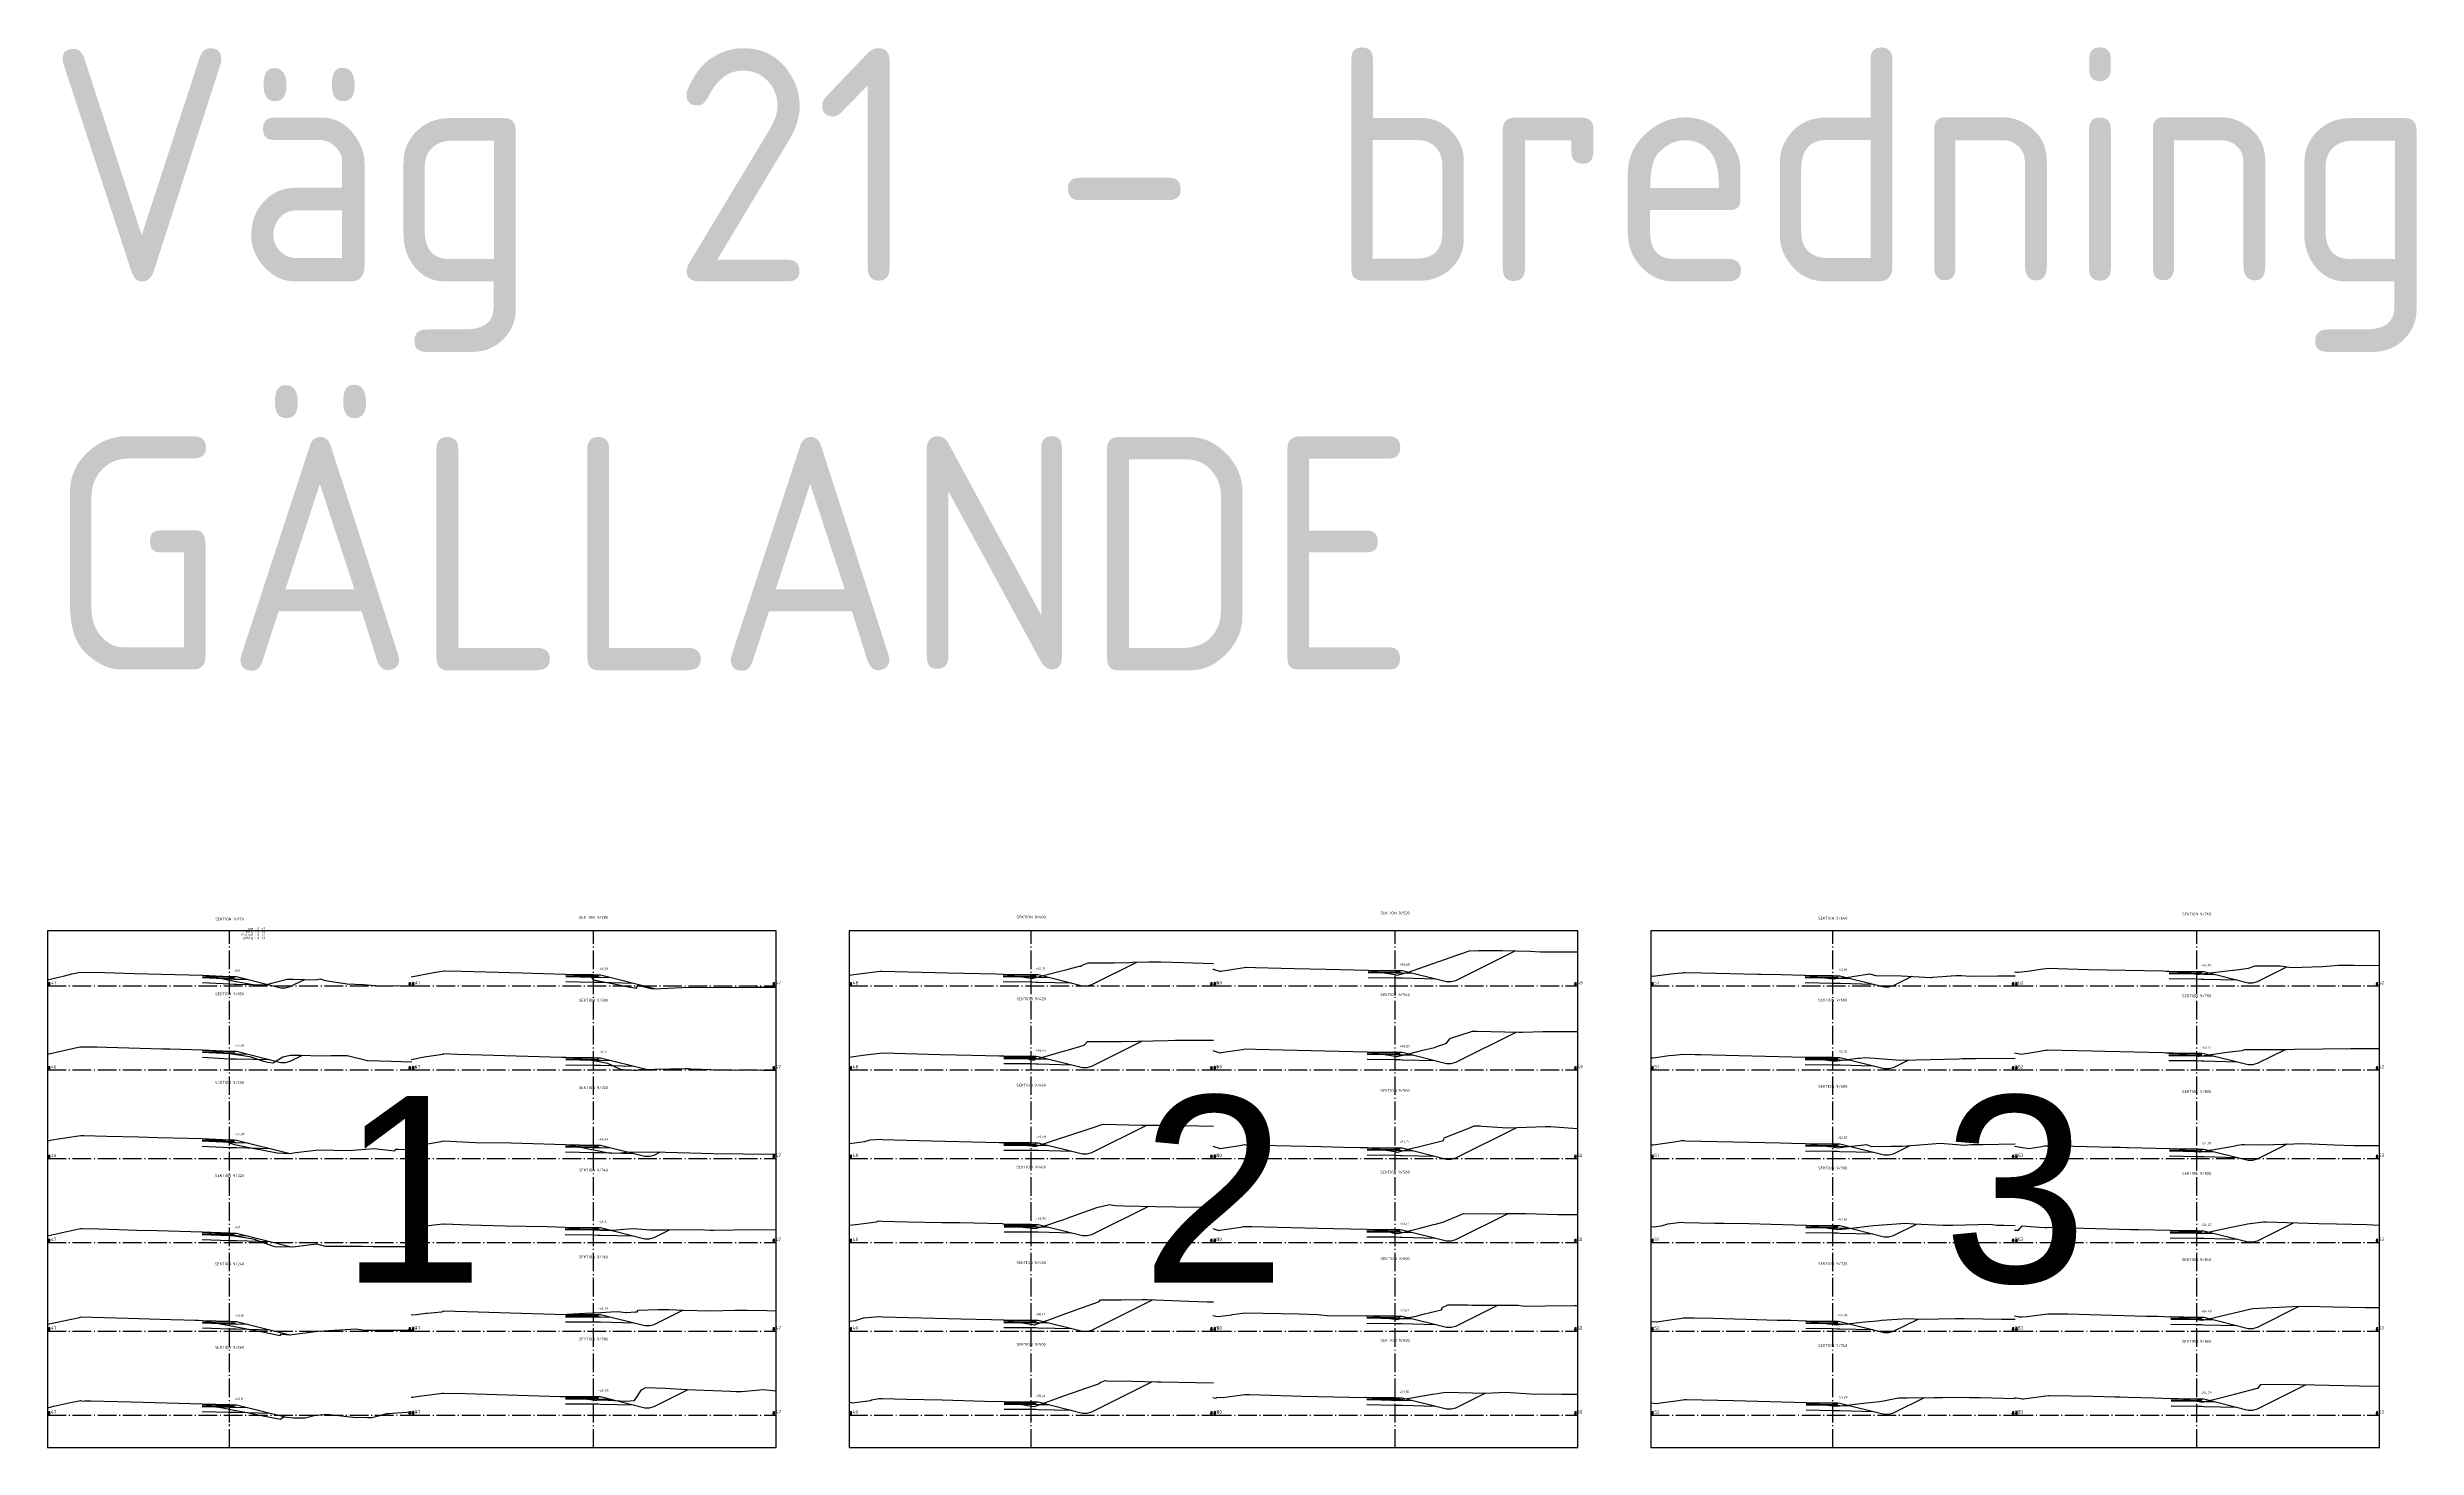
# Model space of a CAD drawing. Header units: metres. Extents: x 164066 to 165347, y 6228109 to 6230364.
# Drawn here: x 164065.9 to 164319.8, y 6229864.2 to 6230014.2 of the extents above; entities that cross this region are included whole.
import ezdxf
from ezdxf.enums import TextEntityAlignment as Align

# ---------------------------------------------------------------- set-up
doc = ezdxf.new("R2010")
doc.units = ezdxf.units.M
doc.header["$LTSCALE"] = 0.1
doc.linetypes.add('CENTRUMLINJE', pattern=[27, 20, -3, 1, -3])
doc.layers.get('DEFPOINTS').update_dxf_attribs({"color": 5})
for name, color, linetype in [('M-000', 7, 'Continuous'), ('M-372A', 3, 'Continuous'), ('M-374C', 6, 'Continuous'), ('M-374D', 4, 'Continuous'), ('M-374E', 4, 'Continuous'), ('M-374F', 4, 'Continuous'), ('M-374G', 4, 'Continuous'), ('M-374O', 4, 'Continuous'), ('M-374P', 4, 'Continuous'), ('M-374Q', 4, 'Continuous'), ('M-378A', 7, 'CENTRUMLINJE'), ('M-378AT', 4, 'Continuous'), ('M-378B', 4, 'CENTRUMLINJE'), ('M-378BT', 4, 'Continuous'), ('M-378CT', 4, 'Continuous'), ('T19202X', 4, 'Continuous')]:
    doc.layers.add(name, color=color, linetype=linetype)
doc.styles.add('ARIAL', font='ARIAL.TTF')
doc.styles.add('ISO-Anno-50', font='iso.shx', dxfattribs={"height": 5})
doc.styles.add('ISO35', font='ISO3098', dxfattribs={"height": 3.5})
doc.styles.add('P_ISO_25', font='ISO', dxfattribs={"height": 2.5})
doc.styles.add('P_ISO_30', font='ISO', dxfattribs={"height": 3})

msp = doc.modelspace()

# ---------------------------------------------------------------- linework, layer by layer
at = {"layer": 'DEFPOINTS', "flags": 128}
for points in [[(164065.94, 6229864.15), (164144.04, 6229864.15), (164144.04, 6229919.55), (164065.94, 6229919.55), (164065.94, 6229864.15)], [(164151.85, 6229864.15), (164229.95, 6229864.15), (164229.95, 6229919.55), (164151.85, 6229919.55), (164151.85, 6229864.15)], [(164237.76, 6229864.15), (164315.86, 6229864.15), (164315.86, 6229919.55), (164237.76, 6229919.55), (164237.76, 6229864.15)]]:
    msp.add_lwpolyline(points, dxfattribs=at)
at = {"layer": 'M-000'}
for points in [[(164065.94, 6229864.15), (164144.04, 6229864.15), (164144.04, 6229919.55), (164065.94, 6229919.55), (164065.94, 6229864.15)], [(164151.85, 6229864.15), (164229.95, 6229864.15), (164229.95, 6229919.55), (164151.85, 6229919.55), (164151.85, 6229864.15)], [(164237.76, 6229864.15), (164315.86, 6229864.15), (164315.86, 6229919.55), (164237.76, 6229919.55), (164237.76, 6229864.15)]]:
    msp.add_lwpolyline(points, dxfattribs=at)
at = {"layer": 'M-372A', "linetype": 'Continuous'}
for points in [[(164151.83, 6229914.78), (164151.93, 6229914.79), (164152.35, 6229914.85), (164155.16, 6229915.21), (164155.25, 6229915.22), (164155.31, 6229915.23), (164161.02, 6229915.08), (164162.4, 6229915.04), (164167.65, 6229914.92), (164168.35, 6229914.9), (164168.51, 6229914.88), (164168.83, 6229914.83), (164171.35, 6229914.48), (164171.37, 6229914.48), (164171.47, 6229914.46), (164171.49, 6229914.47), (164171.53, 6229914.47), (164171.55, 6229914.48), (164172.09, 6229914.62), (164174.47, 6229915.23), (164175.06, 6229915.38), (164175.55, 6229915.51), (164176.52, 6229915.76), (164176.56, 6229915.77), (164176.73, 6229915.77), (164176.76, 6229915.83), (164177.45, 6229916.1), (164180.23, 6229916.13), (164180.98, 6229916.16), (164181.57, 6229916.13), (164182.2, 6229916.18), (164183.97, 6229916.21), (164185.24, 6229916.24), (164187.67, 6229916.16), (164190.81, 6229916.03), (164190.88, 6229916.03)], [(164190.83, 6229915.42), (164190.85, 6229915.42), (164191.53, 6229915.21), (164191.67, 6229915.23), (164191.89, 6229915.26), (164192.15, 6229915.3), (164194.18, 6229915.61), (164194.37, 6229915.64), (164194.42, 6229915.64), (164195.38, 6229915.62), (164198.14, 6229915.55), (164199.58, 6229915.52), (164202.96, 6229915.44), (164207.45, 6229915.33), (164207.8, 6229915.26), (164207.99, 6229915.24), (164210.35, 6229914.85), (164210.63, 6229914.81), (164210.83, 6229914.85), (164211.14, 6229914.93), (164211.52, 6229915.03), (164211.59, 6229915.05), (164214.31, 6229916), (164214.76, 6229916.16), (164214.8, 6229916.17), (164215.03, 6229916.26), (164217.07, 6229916.97), (164218.32, 6229917.41), (164219.28, 6229917.45), (164221.88, 6229917.44), (164224.84, 6229917.36), (164225.94, 6229917.31), (164226.55, 6229917.29), (164229.88, 6229917.28)], [(164065.92, 6229914.31), (164067.76, 6229914.74), (164068.16, 6229914.84), (164068.54, 6229914.92), (164069.08, 6229915.04), (164069.46, 6229915.13), (164069.48, 6229915.13), (164072.09, 6229915.07), (164075.21, 6229914.98), (164081.09, 6229914.82), (164082.53, 6229914.79), (164082.69, 6229914.77), (164084.17, 6229914.55), (164085.38, 6229914.25), (164085.44, 6229914.24), (164086.32, 6229914.08), (164086.81, 6229914), (164087.11, 6229913.94), (164088.18, 6229913.75), (164088.84, 6229913.64), (164091.6, 6229914.38), (164091.93, 6229914.38), (164092.13, 6229914.37), (164092.29, 6229914.37), (164094.71, 6229914.3), (164095.15, 6229914.4), (164095.68, 6229914.21), (164098.05, 6229913.85), (164099.75, 6229913.8), (164101.5, 6229913.65), (164104.97, 6229913.68)], [(164104.92, 6229914.6), (164107.53, 6229915.11), (164108.43, 6229915.27), (164108.5, 6229915.27), (164110.32, 6229915.22), (164116.79, 6229915.03), (164117.9, 6229915), (164121.49, 6229914.9), (164122.77, 6229914.78), (164124.19, 6229914.59), (164124.43, 6229914.28), (164124.44, 6229914.28), (164127.33, 6229913.73), (164127.51, 6229913.69), (164127.82, 6229913.63), (164129.03, 6229913.4), (164129.23, 6229913.72), (164130.75, 6229913.33), (164131.7, 6229913.35), (164134.68, 6229913.49), (164137.99, 6229913.48), (164141.85, 6229913.52), (164143.97, 6229913.52)], [(164237.74, 6229914.72), (164237.96, 6229914.7), (164239.92, 6229914.93), (164241.03, 6229915.03), (164241.25, 6229915.09), (164241.45, 6229915.09), (164243.24, 6229915.05), (164249.23, 6229914.91), (164249.54, 6229914.9), (164251.73, 6229914.85), (164254.18, 6229914.8), (164254.29, 6229914.79), (164255.11, 6229914.67), (164256.07, 6229914.54), (164256.73, 6229914.46), (164257.26, 6229914.39), (164257.26, 6229914.39), (164258.24, 6229914.5), (164258.63, 6229914.55), (164259.24, 6229914.62), (164259.38, 6229914.64), (164261.19, 6229914.94), (164261.87, 6229914.76), (164264.63, 6229914.74), (164267.76, 6229914.56), (164267.86, 6229914.56), (164268, 6229914.57), (164270.46, 6229914.77), (164270.71, 6229914.77), (164271.06, 6229914.76), (164272.02, 6229914.67), (164274.95, 6229914.71), (164276.79, 6229914.73)], [(164276.74, 6229915.16), (164276.98, 6229915.11), (164277.15, 6229915.1), (164278.14, 6229915.24), (164279.77, 6229915.47), (164280.13, 6229915.52), (164280.26, 6229915.54), (164284.65, 6229915.4), (164292.67, 6229915.25), (164292.99, 6229915.24), (164293.32, 6229915.24), (164295.65, 6229915.05), (164296.17, 6229914.89), (164296.26, 6229914.88), (164296.31, 6229914.87), (164296.52, 6229914.89), (164297.13, 6229914.96), (164297.72, 6229915.04), (164300.15, 6229915.33), (164300.24, 6229915.34), (164301.81, 6229915.53), (164302.52, 6229915.78), (164303.65, 6229915.8), (164305.19, 6229915.8), (164306.41, 6229915.62), (164309.74, 6229915.73), (164311.45, 6229915.87), (164313.11, 6229915.85), (164315.79, 6229915.82)], [(164190.83, 6229906.72), (164191.46, 6229906.52), (164191.61, 6229906.47), (164191.73, 6229906.49), (164192.43, 6229906.6), (164193.95, 6229906.81), (164194.35, 6229906.88), (164195.4, 6229906.85), (164204.32, 6229906.66), (164207.37, 6229906.59), (164207.63, 6229906.54), (164209.93, 6229906.18), (164210.35, 6229906.11), (164210.52, 6229906.08), (164210.59, 6229906.07), (164210.71, 6229906.1), (164210.83, 6229906.13), (164211.4, 6229906.27), (164213.32, 6229906.75), (164214.56, 6229907.05), (164214.66, 6229907.08), (164215.87, 6229907.5), (164216.21, 6229907.97), (164216.26, 6229908), (164216.33, 6229908.03), (164218.65, 6229908.8), (164219.12, 6229908.78), (164223.62, 6229908.7), (164224.01, 6229908.7), (164226.17, 6229908.74), (164228.92, 6229908.77), (164229.84, 6229908.76), (164229.88, 6229908.76)], [(164065.92, 6229906.32), (164069.41, 6229907.1), (164069.5, 6229907.12), (164070.24, 6229907.13), (164071.26, 6229907.11), (164072.25, 6229907.08), (164078.24, 6229906.91), (164079.04, 6229906.89), (164082.53, 6229906.79), (164083.62, 6229906.67), (164084.37, 6229906.56), (164085.44, 6229906.4), (164087.63, 6229906.06), (164089.08, 6229905.56), (164089.53, 6229905.48), (164090.07, 6229905.38), (164091.16, 6229906.04), (164091.94, 6229906.21), (164093.08, 6229906.22), (164095.18, 6229906.16), (164096.32, 6229906.19), (164098.03, 6229906.17), (164100.23, 6229905.65), (164100.28, 6229905.64), (164102.78, 6229905.58), (164104.97, 6229905.49)], [(164104.92, 6229905.77), (164106.29, 6229906.03), (164108.29, 6229906.33), (164108.42, 6229906.38), (164109.82, 6229906.34), (164112.51, 6229906.26), (164121.04, 6229906.01), (164121.47, 6229906), (164122.78, 6229905.9), (164124.44, 6229905.63), (164124.87, 6229905.56), (164125.96, 6229905.36), (164127.24, 6229904.77), (164127.61, 6229904.7), (164128, 6229904.62), (164128.16, 6229904.63), (164128.5, 6229904.63), (164128.94, 6229904.58), (164129.33, 6229904.7), (164134.3, 6229904.79), (164134.61, 6229904.78), (164134.89, 6229904.77), (164136.03, 6229904.73), (164138.13, 6229904.65), (164138.42, 6229904.66), (164142.58, 6229904.62), (164143.97, 6229904.61)], [(164151.83, 6229906.02), (164152.57, 6229906.11), (164153.59, 6229906.26), (164155.15, 6229906.43), (164155.41, 6229906.46), (164161.59, 6229906.3), (164164.99, 6229906.21), (164167.97, 6229906.14), (164168.42, 6229906.13), (164170.95, 6229905.86), (164171.18, 6229905.76), (164171.35, 6229905.74), (164171.61, 6229905.7), (164171.74, 6229905.74), (164174.92, 6229906.68), (164175.35, 6229906.8), (164175.71, 6229906.91), (164176.69, 6229907.2), (164177.04, 6229907.29), (164177.38, 6229907.69), (164179.86, 6229907.68), (164181.1, 6229907.69), (164186.03, 6229907.79), (164186.83, 6229907.82), (164189.95, 6229907.81), (164190.88, 6229907.81)], [(164237.74, 6229905.94), (164237.88, 6229905.92), (164237.97, 6229905.93), (164238.28, 6229905.98), (164239.68, 6229906.18), (164240.2, 6229906.23), (164241.27, 6229906.33), (164242.53, 6229906.3), (164243.12, 6229906.29), (164244.37, 6229906.26), (164254.31, 6229906.02), (164255.05, 6229905.93), (164255.46, 6229905.87), (164256.42, 6229905.73), (164257.26, 6229905.61), (164257.43, 6229905.59), (164257.97, 6229905.65), (164258.01, 6229905.66), (164259.94, 6229905.88), (164260.2, 6229905.91), (164260.66, 6229905.96), (164261.75, 6229905.91), (164264.05, 6229905.71), (164264.67, 6229905.68), (164270.77, 6229905.81), (164271.13, 6229905.85), (164271.64, 6229905.85), (164272.56, 6229905.86), (164276.79, 6229905.88)], [(164276.74, 6229906.47), (164276.94, 6229906.43), (164277.46, 6229906.34), (164277.92, 6229906.41), (164279.28, 6229906.62), (164279.8, 6229906.71), (164279.86, 6229906.72), (164280.08, 6229906.75), (164280.2, 6229906.77), (164280.27, 6229906.79), (164280.29, 6229906.78), (164285.02, 6229906.67), (164286.46, 6229906.63), (164292.71, 6229906.49), (164292.96, 6229906.48), (164293.27, 6229906.47), (164293.28, 6229906.46), (164293.35, 6229906.46), (164293.73, 6229906.47), (164294.69, 6229906.36), (164295.89, 6229906.18), (164296.26, 6229906.13), (164296.42, 6229906.11), (164296.5, 6229906.1), (164296.82, 6229906.15), (164297.82, 6229906.29), (164299.52, 6229906.53), (164300.44, 6229906.64), (164301.16, 6229906.73), (164301.22, 6229906.74), (164301.42, 6229906.81), (164305.92, 6229906.84), (164306.73, 6229906.86), (164312.78, 6229906.93), (164313.05, 6229906.93), (164313.56, 6229906.93), (164315.79, 6229906.92)], [(164151.83, 6229896.75), (164153.53, 6229896.96), (164154.1, 6229897.13), (164155.28, 6229897.21), (164155.42, 6229897.19), (164159.32, 6229897.09), (164167.91, 6229896.87), (164168.41, 6229896.85), (164168.68, 6229896.82), (164169.17, 6229896.76), (164171.35, 6229896.51), (164171.6, 6229896.48), (164171.87, 6229896.45), (164172.15, 6229896.54), (164173.32, 6229896.92), (164176.15, 6229897.86), (164176.92, 6229898.11), (164177.9, 6229898.43), (164178.03, 6229898.47), (164178.71, 6229898.71), (164179.12, 6229898.83), (164183.16, 6229898.71), (164186.04, 6229898.71), (164190.88, 6229898.62)], [(164190.83, 6229896.46), (164191.59, 6229896.21), (164191.87, 6229896.26), (164192.53, 6229896.36), (164193.7, 6229896.55), (164194.23, 6229896.63), (164194.33, 6229896.62), (164195.89, 6229896.58), (164202.46, 6229896.44), (164204.83, 6229896.37), (164206.58, 6229896.33), (164207.36, 6229896.33), (164208.45, 6229896.18), (164210.35, 6229895.88), (164210.35, 6229895.88), (164210.43, 6229895.86), (164210.47, 6229895.86), (164210.62, 6229895.83), (164211.95, 6229896.17), (164212.23, 6229896.24), (164212.97, 6229896.42), (164215.41, 6229897.02), (164215.43, 6229897.03), (164215.53, 6229897.06), (164215.62, 6229897.37), (164218.45, 6229898.47), (164218.84, 6229898.64), (164219.1, 6229898.66), (164219.48, 6229898.64), (164219.64, 6229898.62), (164222.45, 6229898.44), (164226.42, 6229898.58), (164227.01, 6229898.56), (164229.88, 6229898.36)], [(164065.92, 6229897.04), (164066.43, 6229897.14), (164067.32, 6229897.28), (164069.49, 6229897.62), (164069.82, 6229897.61), (164072.28, 6229897.54), (164075.67, 6229897.45), (164077.77, 6229897.4), (164081, 6229897.32), (164082.52, 6229897.28), (164083.4, 6229897.12), (164084.89, 6229897.04), (164085.44, 6229896.83), (164085.99, 6229896.63), (164087.89, 6229896.26), (164088.91, 6229896.06), (164089.45, 6229895.95), (164090.55, 6229895.74), (164091.89, 6229895.67), (164092.51, 6229895.79), (164095.02, 6229896.06), (164098.24, 6229896.01), (164100.9, 6229896.22), (164103.14, 6229895.98), (164103.21, 6229896.16), (164103.53, 6229896.14), (164104.97, 6229896.11)], [(164104.92, 6229896.47), (164106.57, 6229896.7), (164106.86, 6229896.74), (164107.91, 6229896.93), (164108.11, 6229896.97), (164108.38, 6229897.02), (164111.81, 6229896.86), (164115.61, 6229896.81), (164121.44, 6229896.65), (164122.11, 6229896.53), (164122.53, 6229896.46), (164124.44, 6229896.08), (164125.88, 6229895.8), (164126.1, 6229895.76), (164126.15, 6229895.75), (164126.35, 6229895.71), (164126.37, 6229895.71), (164127.3, 6229895.76), (164128.03, 6229895.83), (164131.32, 6229895.87), (164132.18, 6229895.82), (164137.31, 6229895.69), (164140.51, 6229895.63), (164143.34, 6229895.62), (164143.97, 6229895.64)], [(164237.74, 6229896.63), (164237.92, 6229896.61), (164238, 6229896.6), (164240.26, 6229896.94), (164240.9, 6229897.04), (164241.04, 6229897.06), (164241.31, 6229897.06), (164241.51, 6229897.05), (164248.35, 6229896.9), (164251.62, 6229896.83), (164252.85, 6229896.77), (164254.34, 6229896.76), (164254.91, 6229896.69), (164255.64, 6229896.59), (164256.87, 6229896.43), (164257.26, 6229896.38), (164257.34, 6229896.37), (164257.88, 6229896.29), (164258.05, 6229896.31), (164258.59, 6229896.38), (164260.29, 6229896.58), (164260.86, 6229896.65), (164261.41, 6229896.43), (164263.5, 6229896.46), (164264.68, 6229896.47), (164267.9, 6229896.73), (164268.77, 6229896.8), (164270.52, 6229896.65), (164271.29, 6229896.59), (164272.1, 6229896.63), (164273.35, 6229896.63), (164276.73, 6229896.73), (164276.79, 6229896.73)], [(164276.74, 6229896.48), (164277.37, 6229896.36), (164278.26, 6229896.2), (164279.65, 6229896.44), (164279.95, 6229896.49), (164280.04, 6229896.49), (164280.2, 6229896.51), (164280.29, 6229896.51), (164280.33, 6229896.52), (164287.21, 6229896.37), (164288.06, 6229896.35), (164288.79, 6229896.33), (164288.95, 6229896.33), (164293.33, 6229896.22), (164293.34, 6229896.18), (164293.43, 6229896.18), (164293.49, 6229896.18), (164293.92, 6229896.2), (164296.04, 6229895.9), (164296.26, 6229895.88), (164296.52, 6229895.85), (164296.68, 6229895.86), (164297.37, 6229895.98), (164297.51, 6229896.01), (164297.59, 6229896.02), (164298.1, 6229896.11), (164300.19, 6229896.47), (164300.49, 6229896.53), (164300.65, 6229896.56), (164301.09, 6229896.65), (164301.2, 6229896.64), (164301.37, 6229896.64), (164303.45, 6229896.62), (164307.75, 6229896.76), (164308.56, 6229896.71), (164311.03, 6229896.6), (164313.12, 6229896.53), (164314.12, 6229896.52), (164315.79, 6229896.53)], [(164151.83, 6229887.98), (164152.84, 6229888.11), (164154.79, 6229888.35), (164155, 6229888.47), (164155.38, 6229888.43), (164158.11, 6229888.35), (164161.79, 6229888.3), (164163.66, 6229888.27), (164168.23, 6229888.16), (164168.45, 6229888.09), (164170.12, 6229887.83), (164170.79, 6229887.76), (164171.22, 6229887.7), (164171.35, 6229887.69), (164171.85, 6229887.63), (164172.88, 6229887.97), (164173.02, 6229888.01), (164174.4, 6229888.47), (164174.85, 6229888.62), (164175.38, 6229888.81), (164175.7, 6229888.92), (164176.9, 6229889.36), (164178.09, 6229889.79), (164178.39, 6229889.9), (164179.74, 6229890.21), (164180.12, 6229890.14), (164180.43, 6229890.09), (164181.35, 6229890.08), (164184.69, 6229889.99), (164186.77, 6229889.96), (164190.13, 6229889.91), (164190.88, 6229889.9)], [(164190.83, 6229887.65), (164191.48, 6229887.43), (164191.57, 6229887.45), (164193.83, 6229887.8), (164194.12, 6229887.84), (164194.28, 6229887.87), (164194.47, 6229887.86), (164195.01, 6229887.85), (164197.74, 6229887.79), (164202.14, 6229887.68), (164203.84, 6229887.64), (164207.34, 6229887.56), (164208.52, 6229887.45), (164209.5, 6229887.43), (164210.07, 6229887.19), (164210.35, 6229887.14), (164210.63, 6229887.1), (164211, 6229887.19), (164213, 6229887.69), (164214.48, 6229888.07), (164214.67, 6229888.11), (164215.47, 6229888.31), (164216.93, 6229888.93), (164217.7, 6229889.25), (164220.33, 6229889.23), (164222.24, 6229889.24), (164224.35, 6229889.25), (164227.78, 6229889.13), (164229.88, 6229889.15)], [(164237.74, 6229887.86), (164238.15, 6229887.83), (164238.58, 6229887.89), (164238.91, 6229887.94), (164239.6, 6229888.13), (164241.02, 6229888.31), (164241.34, 6229888.3), (164244.63, 6229888.23), (164245.54, 6229888.21), (164248.25, 6229888.17), (164250.64, 6229888.11), (164254.39, 6229888.01), (164254.41, 6229888.01), (164255.76, 6229887.82), (164256.6, 6229887.71), (164257.26, 6229887.62), (164257.58, 6229887.58), (164257.88, 6229887.54), (164259.34, 6229887.69), (164259.82, 6229887.74), (164259.98, 6229887.75), (164260.17, 6229887.78), (164261, 6229887.88), (164261.63, 6229887.95), (164265.07, 6229888.2), (164265.94, 6229888.14), (164269.07, 6229888), (164269.5, 6229887.98), (164270.12, 6229887.98), (164274.12, 6229888.1), (164274.82, 6229888.01), (164275.58, 6229888), (164276.79, 6229887.95)], [(164276.74, 6229887.47), (164277.16, 6229887.45), (164277.57, 6229887.92), (164279.42, 6229887.78), (164279.98, 6229887.74), (164280.02, 6229887.74), (164280.2, 6229887.75), (164280.4, 6229887.77), (164284.18, 6229887.67), (164289.16, 6229887.55), (164290.06, 6229887.53), (164293.42, 6229887.45), (164293.82, 6229887.43), (164293.92, 6229887.43), (164294.01, 6229887.42), (164295.64, 6229887.26), (164296.25, 6229887.2), (164296.26, 6229887.2), (164296.8, 6229887.13), (164297.62, 6229887.3), (164299.13, 6229887.61), (164300.14, 6229887.82), (164301.58, 6229888.12), (164301.69, 6229888.15), (164303.42, 6229888.34), (164303.49, 6229888.35), (164303.57, 6229888.35), (164303.73, 6229888.35), (164309.3, 6229888.18), (164311.24, 6229888.13), (164314.49, 6229888.07), (164315.79, 6229887.99)], [(164065.92, 6229886.85), (164066.4, 6229886.96), (164067.52, 6229887.21), (164068.83, 6229887.49), (164069.48, 6229887.64), (164069.63, 6229887.63), (164071.39, 6229887.59), (164073.58, 6229887.53), (164075.51, 6229887.47), (164077.69, 6229887.41), (164082.52, 6229887.27), (164083.91, 6229887.16), (164085.44, 6229886.92), (164086.62, 6229886.74), (164087.96, 6229886.53), (164090.03, 6229885.77), (164090.13, 6229885.75), (164090.48, 6229885.69), (164090.86, 6229885.71), (164092.21, 6229885.67), (164094.75, 6229885.98), (164095.7, 6229885.76), (164099.66, 6229885.74), (164100.78, 6229885.71), (164104.97, 6229885.72)], [(164104.92, 6229887.74), (164105.68, 6229887.83), (164106.11, 6229887.88), (164108.34, 6229888.14), (164108.39, 6229888.15), (164111.18, 6229888.02), (164114.98, 6229887.93), (164119.49, 6229887.84), (164121.42, 6229887.79), (164121.99, 6229887.69), (164122.37, 6229887.63), (164123.6, 6229887.58), (164124.44, 6229887.54), (164125.1, 6229887.52), (164126.48, 6229887.46), (164126.87, 6229887.5), (164128.14, 6229887.6), (164128.7, 6229887.65), (164130.53, 6229887.51), (164130.82, 6229887.5), (164132.15, 6229887.49), (164135.76, 6229887.52), (164136.95, 6229887.47), (164137.35, 6229887.47), (164141.6, 6229887.53), (164143.97, 6229887.5)], [(164065.92, 6229877.38), (164069.36, 6229878.1), (164069.51, 6229878.17), (164074.58, 6229878.02), (164079.16, 6229877.89), (164080.55, 6229877.85), (164081.75, 6229877.81), (164082.09, 6229877.8), (164082.53, 6229877.79), (164083.84, 6229877.54), (164085.44, 6229877.23), (164085.59, 6229877.2), (164086.18, 6229877.09), (164088.99, 6229876.55), (164090.86, 6229876.18), (164091.01, 6229876.35), (164091.12, 6229876.33), (164091.87, 6229876.24), (164094.95, 6229876.63), (164096.07, 6229876.69), (164099.02, 6229876.88), (164099.94, 6229876.74), (164104.16, 6229876.73), (164104.97, 6229876.78)], [(164104.92, 6229878.37), (164105.49, 6229878.44), (164106.48, 6229878.56), (164106.63, 6229878.57), (164108.19, 6229878.71), (164108.42, 6229878.8), (164112.07, 6229878.7), (164114.37, 6229878.63), (164121.45, 6229878.44), (164121.64, 6229878.45), (164123.55, 6229878.55), (164124.44, 6229878.6), (164124.52, 6229878.6), (164125.22, 6229878.64), (164126.3, 6229878.7), (164127.08, 6229878.74), (164127.86, 6229878.64), (164127.92, 6229878.63), (164127.99, 6229878.62), (164128.93, 6229878.7), (164129.12, 6229878.71), (164129.25, 6229878.9), (164131.35, 6229878.96), (164132.53, 6229878.96), (164134.06, 6229878.89), (164137.02, 6229878.8), (164139.64, 6229878.88), (164140.9, 6229878.9), (164143.02, 6229878.86), (164143.97, 6229878.81)], [(164151.83, 6229877.71), (164151.85, 6229877.71), (164152.52, 6229877.79), (164153.39, 6229878.05), (164155.09, 6229878.2), (164155.42, 6229878.18), (164163.8, 6229877.96), (164167.1, 6229877.87), (164168.41, 6229877.84), (164168.47, 6229877.83), (164168.63, 6229877.8), (164169.23, 6229877.71), (164171.35, 6229877.38), (164171.39, 6229877.37), (164171.62, 6229877.33), (164171.75, 6229877.32), (164171.89, 6229877.37), (164173.35, 6229877.9), (164174.69, 6229878.38), (164175.55, 6229878.7), (164176.96, 6229879.21), (164178.55, 6229879.78), (164178.63, 6229879.81), (164178.77, 6229879.98), (164180.98, 6229880), (164183.25, 6229880.03), (164183.77, 6229880.02), (164188.25, 6229879.86), (164190.23, 6229879.79), (164190.88, 6229879.77)], [(164190.83, 6229878.32), (164191.33, 6229878.2), (164191.64, 6229878.24), (164192.87, 6229878.39), (164192.93, 6229878.41), (164194, 6229878.57), (164194.3, 6229878.61), (164198.15, 6229878.52), (164200.08, 6229878.48), (164202.08, 6229878.43), (164203.38, 6229878.29), (164207.34, 6229878.31), (164207.99, 6229878.23), (164208.49, 6229878.17), (164209.99, 6229877.96), (164210.35, 6229877.91), (164210.5, 6229877.89), (164211.03, 6229877.98), (164211.48, 6229878.06), (164212.46, 6229878.22), (164213.52, 6229878.49), (164215.33, 6229878.94), (164215.4, 6229879.16), (164216, 6229879.45), (164216.24, 6229879.46), (164217.94, 6229879.46), (164218.13, 6229879.45), (164218.66, 6229879.44), (164223.54, 6229879.44), (164224.23, 6229879.31), (164226.49, 6229879.34), (164229.59, 6229879.38), (164229.88, 6229879.37)], [(164237.74, 6229877.69), (164237.81, 6229877.68), (164238.38, 6229877.64), (164238.39, 6229877.64), (164240.29, 6229877.91), (164240.86, 6229877.99), (164240.9, 6229878), (164241.24, 6229878.05), (164241.37, 6229878.07), (164242.4, 6229878.07), (164244.45, 6229878.02), (164246.72, 6229877.97), (164247.98, 6229877.94), (164251.31, 6229877.82), (164252.75, 6229877.8), (164254.39, 6229877.76), (164254.45, 6229877.76), (164255.19, 6229877.65), (164256.75, 6229877.44), (164257.26, 6229877.37), (164257.64, 6229877.31), (164259.11, 6229877.46), (164260.71, 6229877.62), (164261.11, 6229877.66), (164262.03, 6229877.75), (164262.26, 6229877.78), (164262.49, 6229877.8), (164265.28, 6229878), (164266.77, 6229877.92), (164270.41, 6229877.99), (164271.34, 6229877.99), (164275.35, 6229877.92), (164275.72, 6229877.92), (164276.07, 6229877.92), (164276.79, 6229877.92)], [(164276.74, 6229878.27), (164277.2, 6229878.19), (164277.53, 6229878.16), (164278.08, 6229878.22), (164280.02, 6229878.47), (164280.31, 6229878.49), (164280.46, 6229878.5), (164280.51, 6229878.51), (164282.4, 6229878.48), (164290.84, 6229878.26), (164290.97, 6229878.26), (164292.11, 6229878.23), (164293.39, 6229878.18), (164293.48, 6229878.2), (164293.81, 6229878.19), (164293.92, 6229878.19), (164294.03, 6229878.17), (164294.72, 6229878.09), (164295.49, 6229877.99), (164296.26, 6229877.88), (164296.86, 6229877.81), (164297.21, 6229877.88), (164297.5, 6229877.95), (164297.89, 6229878.04), (164298.31, 6229878.13), (164301.5, 6229878.88), (164301.93, 6229878.98), (164302.29, 6229879.06), (164303.63, 6229879.14), (164306.52, 6229879.29), (164308.13, 6229879.3), (164310.88, 6229879.24), (164314.33, 6229879.16), (164315.79, 6229879.16)], [(164104.92, 6229869.55), (164105.04, 6229869.57), (164105.75, 6229869.66), (164106.02, 6229869.7), (164108.26, 6229869.98), (164108.41, 6229870), (164110.73, 6229869.94), (164120.87, 6229869.65), (164121.38, 6229869.64), (164121.46, 6229869.62), (164121.47, 6229869.65), (164122.11, 6229869.56), (164123.82, 6229869.35), (164124.44, 6229869.26), (164124.75, 6229869.22), (164124.79, 6229869.23), (164125.12, 6229869.27), (164125.4, 6229869.26), (164127.89, 6229869.14), (164127.9, 6229869.14), (164128.84, 6229869.21), (164128.85, 6229869.22), (164129.6, 6229870.36), (164130.07, 6229870.59), (164132.13, 6229870.52), (164134.44, 6229870.38), (164139.14, 6229870.19), (164139.75, 6229870.17), (164140.29, 6229870.16), (164142.67, 6229870.37), (164143.97, 6229870.24)], [(164151.83, 6229869.07), (164152.14, 6229868.97), (164152.18, 6229868.95), (164154.15, 6229869.22), (164154.23, 6229869.29), (164155.04, 6229869.41), (164155.42, 6229869.42), (164157.98, 6229869.35), (164161.82, 6229869.26), (164166.36, 6229869.15), (164168.47, 6229869.08), (164169.9, 6229868.85), (164170.2, 6229868.8), (164170.34, 6229868.77), (164171.18, 6229868.64), (164171.35, 6229868.61), (164171.71, 6229868.56), (164173.28, 6229869.13), (164174.08, 6229869.42), (164174.64, 6229869.62), (164175.88, 6229870.06), (164177.11, 6229870.49), (164178.55, 6229871), (164178.74, 6229871.15), (164179.29, 6229871.35), (164179.47, 6229871.33), (164182.17, 6229871.27), (164184.85, 6229871.19), (164185.23, 6229871.19), (164189.01, 6229871.13), (164190.88, 6229871.1)], [(164276.74, 6229869.53), (164277.58, 6229869.38), (164277.64, 6229869.38), (164277.7, 6229869.39), (164280.11, 6229869.72), (164280.38, 6229869.74), (164280.49, 6229869.75), (164280.5, 6229869.75), (164285.12, 6229869.66), (164287.53, 6229869.61), (164288.06, 6229869.59), (164288.92, 6229869.56), (164291.66, 6229869.48), (164293.52, 6229869.43), (164293.69, 6229869.43), (164294.16, 6229869.42), (164294.27, 6229869.41), (164295.11, 6229869.3), (164296.26, 6229869.13), (164296.35, 6229869.12), (164296.9, 6229869.04), (164297.18, 6229869.11), (164298.63, 6229869.45), (164299.89, 6229869.76), (164300.32, 6229869.87), (164301.97, 6229870.3), (164302.63, 6229870.48), (164302.86, 6229870.54), (164303.13, 6229870.92), (164305.66, 6229870.97), (164313.68, 6229870.78), (164315.79, 6229870.75)], [(164065.92, 6229868.43), (164066.61, 6229868.58), (164068.23, 6229868.94), (164069.34, 6229869.18), (164069.47, 6229869.2), (164069.72, 6229869.15), (164069.92, 6229869.17), (164070.56, 6229869.16), (164074.91, 6229869.05), (164082.5, 6229868.83), (164083.12, 6229868.72), (164083.18, 6229868.7), (164084.31, 6229868.49), (164085.44, 6229868.27), (164085.75, 6229868.21), (164086.71, 6229868.03), (164087.5, 6229867.88), (164088.69, 6229867.65), (164089.97, 6229867.4), (164090.89, 6229867.22), (164091.22, 6229867.46), (164092.33, 6229867.36), (164093.56, 6229867.33), (164094.65, 6229867.62), (164095.56, 6229867.69), (164096.14, 6229867.7), (164098.69, 6229867.41), (164100.24, 6229867.38), (164100.4, 6229867.37), (164100.7, 6229867.39), (164101.39, 6229867.56), (164102.3, 6229867.8), (164102.57, 6229867.81), (164102.89, 6229867.83), (164104.97, 6229867.99)], [(164190.83, 6229869.51), (164190.97, 6229869.48), (164191.11, 6229869.46), (164191.23, 6229869.48), (164191.26, 6229869.57), (164191.92, 6229869.54), (164192.39, 6229869.61), (164194, 6229869.82), (164194.25, 6229869.86), (164194.75, 6229869.85), (164200.36, 6229869.67), (164207.23, 6229869.51), (164207.31, 6229869.57), (164207.32, 6229869.56), (164209.44, 6229869.3), (164210.26, 6229869.2), (164210.3, 6229869.2), (164210.35, 6229869.21), (164210.96, 6229869.31), (164212.34, 6229869.54), (164212.88, 6229869.63), (164214.36, 6229869.88), (164214.91, 6229869.97), (164215.1, 6229870), (164215.76, 6229870.09), (164220.08, 6229870), (164222.2, 6229870.1), (164225.44, 6229869.9), (164225.85, 6229869.91), (164228.19, 6229869.89), (164229.88, 6229869.89)], [(164237.74, 6229868.95), (164238.34, 6229868.88), (164238.58, 6229868.91), (164239.6, 6229869.06), (164240.72, 6229869.22), (164240.92, 6229869.25), (164241.19, 6229869.29), (164241.35, 6229869.31), (164241.6, 6229869.31), (164246.62, 6229869.19), (164254.4, 6229869), (164254.56, 6229868.9), (164255.7, 6229868.87), (164255.86, 6229868.82), (164256.21, 6229868.78), (164257.26, 6229868.63), (164257.29, 6229868.62), (164257.53, 6229868.59), (164258.85, 6229868.72), (164259.94, 6229868.83), (164260.91, 6229868.95), (164262.26, 6229869.11), (164262.7, 6229869.17), (164264.31, 6229869.49), (164265.24, 6229869.49), (164268.14, 6229869.54), (164269.01, 6229869.54), (164270.11, 6229869.56), (164271.91, 6229869.54), (164273.1, 6229869.52), (164276.79, 6229869.43)]]:
    msp.add_lwpolyline(points, dxfattribs=at)
at = {"layer": 'M-374C', "linetype": 'Continuous'}
for points in [[(164168.35, 6229914.9), (164168.35, 6229914.9), (164168.35, 6229914.9), (164168.35, 6229914.9), (164168.35, 6229914.9), (164171.35, 6229914.87), (164171.85, 6229914.86), (164172.1, 6229914.85), (164176.86, 6229913.66), (164177.36, 6229913.66), (164177.86, 6229913.79), (164182.67, 6229916.19)], [(164207.44, 6229915.33), (164207.44, 6229915.33), (164207.44, 6229915.33), (164207.45, 6229915.33), (164207.45, 6229915.33), (164210.35, 6229915.31), (164210.85, 6229915.3), (164211.1, 6229915.29), (164215.86, 6229914.1), (164216.36, 6229914.1), (164216.86, 6229914.23), (164223.22, 6229917.4)], [(164082.52, 6229914.79), (164082.52, 6229914.78), (164082.52, 6229914.79), (164082.53, 6229914.79), (164082.53, 6229914.79), (164085.44, 6229914.66), (164085.94, 6229914.64), (164086.19, 6229914.64), (164090.95, 6229913.45), (164091.45, 6229913.45), (164091.95, 6229913.57), (164093.47, 6229914.33)], [(164121.49, 6229914.9), (164121.49, 6229914.9), (164121.49, 6229914.9), (164121.49, 6229914.9), (164121.49, 6229914.9), (164124.44, 6229914.85), (164124.94, 6229914.84), (164125.19, 6229914.83), (164131.16, 6229913.34)], [(164254.29, 6229914.79), (164254.29, 6229914.79), (164254.29, 6229914.79), (164254.29, 6229914.79), (164254.29, 6229914.79), (164257.26, 6229914.75), (164257.76, 6229914.74), (164258.01, 6229914.73), (164262.77, 6229913.54), (164263.27, 6229913.54), (164263.77, 6229913.67), (164265.78, 6229914.67)], [(164293.31, 6229915.24), (164293.31, 6229915.24), (164293.31, 6229915.24), (164293.31, 6229915.24), (164293.32, 6229915.24), (164296.26, 6229915.19), (164296.76, 6229915.18), (164297.01, 6229915.17), (164301.77, 6229913.98), (164302.27, 6229913.98), (164302.77, 6229914.11), (164305.93, 6229915.69)], [(164207.36, 6229906.59), (164207.36, 6229906.58), (164207.36, 6229906.59), (164207.37, 6229906.59), (164207.37, 6229906.59), (164210.35, 6229906.55), (164210.85, 6229906.54), (164211.1, 6229906.53), (164215.86, 6229905.34), (164216.36, 6229905.34), (164216.86, 6229905.47), (164223.34, 6229908.7)], [(164082.52, 6229906.79), (164082.52, 6229906.79), (164082.52, 6229906.79), (164082.53, 6229906.79), (164082.53, 6229906.79), (164085.44, 6229906.64), (164085.94, 6229906.63), (164086.19, 6229906.63), (164090.95, 6229905.44), (164091.45, 6229905.44), (164091.95, 6229905.56), (164093.26, 6229906.22)], [(164121.46, 6229906), (164121.46, 6229906), (164121.46, 6229906), (164121.47, 6229906), (164121.47, 6229906), (164124.44, 6229905.96), (164124.94, 6229905.95), (164125.19, 6229905.94), (164130.1, 6229904.71)], [(164168.42, 6229906.13), (164168.42, 6229906.13), (164168.42, 6229906.13), (164168.42, 6229906.13), (164168.42, 6229906.13), (164171.35, 6229906.11), (164171.85, 6229906.1), (164172.1, 6229906.09), (164176.86, 6229904.9), (164177.36, 6229904.9), (164177.86, 6229905.03), (164183.28, 6229907.74)], [(164254.31, 6229906.02), (164254.31, 6229906.02), (164254.31, 6229906.02), (164254.31, 6229906.02), (164254.31, 6229906.02), (164257.26, 6229905.99), (164257.76, 6229905.98), (164258.01, 6229905.97), (164262.77, 6229904.78), (164263.27, 6229904.78), (164263.77, 6229904.91), (164265.35, 6229905.7)], [(164293.27, 6229906.46), (164293.28, 6229906.46), (164293.28, 6229906.46), (164293.28, 6229906.46), (164293.28, 6229906.46), (164296.26, 6229906.43), (164296.76, 6229906.42), (164297.01, 6229906.41), (164301.77, 6229905.22), (164302.27, 6229905.22), (164302.77, 6229905.35), (164305.77, 6229906.84)], [(164168.41, 6229896.85), (164168.41, 6229896.85), (164168.41, 6229896.85), (164168.41, 6229896.85), (164168.41, 6229896.85), (164171.35, 6229896.85), (164171.85, 6229896.84), (164172.1, 6229896.83), (164176.86, 6229895.64), (164177.36, 6229895.64), (164177.86, 6229895.77), (164183.75, 6229898.71)], [(164207.35, 6229896.33), (164207.36, 6229896.33), (164207.36, 6229896.33), (164207.36, 6229896.33), (164207.36, 6229896.33), (164210.35, 6229896.29), (164210.85, 6229896.28), (164211.1, 6229896.27), (164215.86, 6229895.08), (164216.36, 6229895.08), (164216.86, 6229895.21), (164223.4, 6229898.47)], [(164082.52, 6229897.28), (164082.52, 6229897.28), (164082.52, 6229897.28), (164082.52, 6229897.28), (164082.52, 6229897.28), (164085.44, 6229897.14), (164085.94, 6229897.13), (164086.19, 6229897.12), (164091.94, 6229895.68)], [(164121.44, 6229896.65), (164121.44, 6229896.65), (164121.44, 6229896.65), (164121.44, 6229896.65), (164121.44, 6229896.65), (164124.44, 6229896.59), (164124.94, 6229896.58), (164125.19, 6229896.57), (164129.95, 6229895.39), (164130.45, 6229895.39), (164130.95, 6229895.51), (164131.64, 6229895.86)], [(164254.34, 6229896.76), (164254.34, 6229896.76), (164254.34, 6229896.76), (164254.34, 6229896.76), (164254.34, 6229896.76), (164257.26, 6229896.73), (164257.76, 6229896.72), (164258.01, 6229896.71), (164262.77, 6229895.52), (164263.27, 6229895.52), (164263.77, 6229895.65), (164265.55, 6229896.54)], [(164293.33, 6229896.22), (164293.33, 6229896.22), (164293.33, 6229896.22), (164293.33, 6229896.22), (164293.33, 6229896.22), (164296.26, 6229896.17), (164296.76, 6229896.16), (164297.01, 6229896.15), (164301.77, 6229894.96), (164302.27, 6229894.96), (164302.77, 6229895.09), (164306.01, 6229896.7)], [(164168.44, 6229888.09), (164168.44, 6229888.09), (164168.45, 6229888.09), (164168.45, 6229888.09), (164168.45, 6229888.09), (164171.35, 6229888.09), (164171.85, 6229888.08), (164172.1, 6229888.07), (164176.86, 6229886.88), (164177.36, 6229886.88), (164177.86, 6229887.01), (164183.88, 6229890.01)], [(164207.34, 6229887.56), (164207.34, 6229887.56), (164207.34, 6229887.56), (164207.34, 6229887.56), (164207.34, 6229887.56), (164210.35, 6229887.53), (164210.85, 6229887.52), (164211.1, 6229887.51), (164215.86, 6229886.32), (164216.36, 6229886.32), (164216.86, 6229886.45), (164222.46, 6229889.24)], [(164293.41, 6229887.45), (164293.41, 6229887.45), (164293.41, 6229887.45), (164293.41, 6229887.45), (164293.42, 6229887.45), (164296.26, 6229887.41), (164296.76, 6229887.4), (164297.01, 6229887.39), (164301.77, 6229886.2), (164302.27, 6229886.2), (164302.77, 6229886.33), (164306.64, 6229888.26)], [(164082.52, 6229887.27), (164082.52, 6229887.27), (164082.52, 6229887.27), (164082.52, 6229887.27), (164082.52, 6229887.27), (164085.44, 6229887.16), (164085.94, 6229887.14), (164086.19, 6229887.14), (164092.04, 6229885.67)], [(164121.42, 6229887.79), (164121.42, 6229887.79), (164121.42, 6229887.79), (164121.42, 6229887.79), (164121.42, 6229887.79), (164124.44, 6229887.75), (164124.94, 6229887.74), (164125.19, 6229887.73), (164129.95, 6229886.54), (164130.45, 6229886.54), (164130.95, 6229886.67), (164132.6, 6229887.49)], [(164254.38, 6229888.01), (164254.38, 6229888.01), (164254.38, 6229888.01), (164254.39, 6229888.01), (164254.39, 6229888.01), (164257.26, 6229887.97), (164257.76, 6229887.96), (164258.01, 6229887.95), (164262.77, 6229886.76), (164263.27, 6229886.76), (164263.77, 6229886.89), (164266.25, 6229888.12)], [(164121.45, 6229878.44), (164121.45, 6229878.44), (164121.45, 6229878.44), (164121.45, 6229878.44), (164121.45, 6229878.44), (164124.44, 6229878.43), (164124.94, 6229878.42), (164125.19, 6229878.42), (164129.95, 6229877.23), (164130.45, 6229877.23), (164130.95, 6229877.35), (164134.03, 6229878.89)], [(164168.4, 6229877.84), (164168.4, 6229877.84), (164168.41, 6229877.84), (164168.41, 6229877.84), (164168.41, 6229877.84), (164171.35, 6229877.83), (164171.85, 6229877.82), (164172.1, 6229877.81), (164176.86, 6229876.62), (164177.36, 6229876.62), (164177.86, 6229876.75), (164184.37, 6229880)], [(164207.33, 6229878.31), (164207.34, 6229878.31), (164207.34, 6229878.31), (164207.34, 6229878.31), (164207.34, 6229878.31), (164210.35, 6229878.27), (164210.85, 6229878.26), (164211.1, 6229878.25), (164215.86, 6229877.06), (164216.36, 6229877.06), (164216.86, 6229877.19), (164221.37, 6229879.44)], [(164293.48, 6229878.2), (164293.48, 6229878.2), (164293.48, 6229878.2), (164293.48, 6229878.2), (164293.48, 6229878.2), (164296.26, 6229878.15), (164296.76, 6229878.14), (164297.01, 6229878.13), (164301.77, 6229876.94), (164302.27, 6229876.94), (164302.77, 6229877.07), (164307.23, 6229879.3)], [(164082.53, 6229877.79), (164082.53, 6229877.79), (164082.53, 6229877.79), (164082.53, 6229877.79), (164082.53, 6229877.79), (164085.44, 6229877.7), (164085.94, 6229877.68), (164086.19, 6229877.68), (164091.91, 6229876.25)], [(164254.39, 6229877.76), (164254.39, 6229877.76), (164254.39, 6229877.76), (164254.39, 6229877.76), (164254.39, 6229877.76), (164257.26, 6229877.71), (164257.76, 6229877.7), (164258.01, 6229877.69), (164262.77, 6229876.5), (164263.27, 6229876.5), (164263.77, 6229876.63), (164266.4, 6229877.94)], [(164168.47, 6229869.08), (164168.47, 6229869.08), (164168.47, 6229869.08), (164168.47, 6229869.08), (164168.47, 6229869.08), (164171.35, 6229869.07), (164171.85, 6229869.06), (164172.1, 6229869.05), (164176.86, 6229867.86), (164177.36, 6229867.86), (164177.86, 6229867.99), (164184.3, 6229871.2)], [(164293.51, 6229869.43), (164293.51, 6229869.43), (164293.52, 6229869.43), (164293.52, 6229869.43), (164293.52, 6229869.43), (164296.26, 6229869.39), (164296.76, 6229869.38), (164297.01, 6229869.37), (164301.77, 6229868.18), (164302.27, 6229868.18), (164302.77, 6229868.31), (164307.98, 6229870.91)], [(164082.5, 6229868.83), (164082.5, 6229868.83), (164082.5, 6229868.83), (164082.5, 6229868.83), (164082.5, 6229868.83), (164085.44, 6229868.76), (164085.94, 6229868.75), (164086.19, 6229868.74), (164091.4, 6229867.44)], [(164121.46, 6229869.64), (164121.46, 6229869.64), (164121.46, 6229869.64), (164121.46, 6229869.64), (164121.46, 6229869.64), (164124.44, 6229869.64), (164124.94, 6229869.63), (164125.19, 6229869.62), (164129.95, 6229868.43), (164130.45, 6229868.43), (164130.95, 6229868.56), (164134.59, 6229870.38)], [(164207.3, 6229869.57), (164207.31, 6229869.57), (164207.31, 6229869.57), (164207.31, 6229869.57), (164207.31, 6229869.57), (164210.35, 6229869.51), (164210.85, 6229869.5), (164211.1, 6229869.49), (164215.86, 6229868.3), (164216.36, 6229868.3), (164216.86, 6229868.43), (164220.01, 6229870)], [(164254.4, 6229869), (164254.4, 6229869), (164254.4, 6229869), (164254.4, 6229869), (164254.4, 6229869), (164257.26, 6229868.95), (164257.76, 6229868.94), (164258.01, 6229868.93), (164262.77, 6229867.74), (164263.27, 6229867.74), (164263.77, 6229867.87), (164267.08, 6229869.52)]]:
    msp.add_lwpolyline(points, dxfattribs=at)
at = {"layer": 'M-374D', "linetype": 'Continuous'}
for points in [[(164082.53, 6229913.99), (164085.44, 6229913.86), (164085.44, 6229913.86), (164085.94, 6229913.84), (164086.19, 6229913.84), (164089.75, 6229913.75)], [(164121.49, 6229914.1), (164124.44, 6229914.05), (164124.44, 6229914.05), (164124.94, 6229914.04), (164125.19, 6229914.03), (164128.75, 6229913.94)], [(164168.35, 6229914.1), (164171.35, 6229914.07), (164171.35, 6229914.07), (164171.85, 6229914.06), (164172.1, 6229914.05), (164175.66, 6229913.96)], [(164207.45, 6229914.53), (164210.35, 6229914.51), (164210.35, 6229914.51), (164210.85, 6229914.5), (164211.1, 6229914.49), (164214.66, 6229914.4)], [(164254.29, 6229913.99), (164257.26, 6229913.95), (164257.26, 6229913.95), (164257.76, 6229913.94), (164258.01, 6229913.93), (164261.57, 6229913.84)], [(164293.32, 6229914.44), (164296.26, 6229914.39), (164296.26, 6229914.39), (164296.76, 6229914.38), (164297.01, 6229914.37), (164300.57, 6229914.28)], [(164082.53, 6229905.99), (164085.44, 6229905.84), (164085.44, 6229905.84), (164085.94, 6229905.83), (164086.19, 6229905.83), (164089.75, 6229905.74)], [(164121.47, 6229905.2), (164124.44, 6229905.16), (164124.44, 6229905.16), (164124.94, 6229905.15), (164125.19, 6229905.14), (164128.75, 6229905.05)], [(164168.42, 6229905.33), (164171.35, 6229905.31), (164171.35, 6229905.31), (164171.85, 6229905.3), (164172.1, 6229905.29), (164175.66, 6229905.2)], [(164207.37, 6229905.79), (164210.35, 6229905.75), (164210.35, 6229905.75), (164210.85, 6229905.74), (164211.1, 6229905.73), (164214.66, 6229905.64)], [(164254.31, 6229905.22), (164257.26, 6229905.19), (164257.26, 6229905.19), (164257.76, 6229905.18), (164258.01, 6229905.17), (164261.57, 6229905.08)], [(164293.28, 6229905.66), (164296.26, 6229905.63), (164296.26, 6229905.63), (164296.76, 6229905.62), (164297.01, 6229905.61), (164300.57, 6229905.52)], [(164082.52, 6229896.48), (164085.44, 6229896.34), (164085.44, 6229896.34), (164085.94, 6229896.33), (164086.19, 6229896.32), (164089.75, 6229896.23)], [(164121.44, 6229895.85), (164124.44, 6229895.79), (164124.44, 6229895.79), (164124.94, 6229895.78), (164125.19, 6229895.77), (164128.75, 6229895.69)], [(164168.41, 6229896.05), (164171.35, 6229896.05), (164171.35, 6229896.05), (164171.85, 6229896.04), (164172.1, 6229896.03), (164175.66, 6229895.94)], [(164254.34, 6229895.96), (164257.26, 6229895.93), (164257.26, 6229895.93), (164257.76, 6229895.92), (164258.01, 6229895.91), (164261.57, 6229895.82)], [(164207.36, 6229895.53), (164210.35, 6229895.49), (164210.35, 6229895.49), (164210.85, 6229895.48), (164211.1, 6229895.47), (164214.66, 6229895.38)], [(164293.33, 6229895.42), (164296.26, 6229895.37), (164296.26, 6229895.37), (164296.76, 6229895.36), (164297.01, 6229895.35), (164300.57, 6229895.26)], [(164082.52, 6229886.47), (164085.44, 6229886.35), (164085.44, 6229886.36), (164085.94, 6229886.34), (164086.19, 6229886.34), (164089.75, 6229886.25)], [(164121.42, 6229886.99), (164124.44, 6229886.95), (164124.44, 6229886.95), (164124.94, 6229886.94), (164125.19, 6229886.93), (164128.75, 6229886.84)], [(164168.45, 6229887.29), (164171.35, 6229887.29), (164171.35, 6229887.29), (164171.85, 6229887.28), (164172.1, 6229887.27), (164175.66, 6229887.18)], [(164207.34, 6229886.76), (164210.35, 6229886.73), (164210.35, 6229886.73), (164210.85, 6229886.72), (164211.1, 6229886.71), (164214.66, 6229886.62)], [(164254.39, 6229887.21), (164257.26, 6229887.17), (164257.26, 6229887.17), (164257.76, 6229887.16), (164258.01, 6229887.15), (164261.57, 6229887.06)], [(164293.42, 6229886.65), (164296.26, 6229886.61), (164296.26, 6229886.61), (164296.76, 6229886.6), (164297.01, 6229886.59), (164300.57, 6229886.5)], [(164082.53, 6229876.99), (164085.44, 6229876.9), (164085.44, 6229876.9), (164085.94, 6229876.88), (164086.19, 6229876.88), (164089.75, 6229876.79)], [(164121.45, 6229877.64), (164124.44, 6229877.63), (164124.44, 6229877.63), (164124.94, 6229877.62), (164125.19, 6229877.62), (164128.75, 6229877.53)], [(164168.41, 6229877.04), (164171.35, 6229877.03), (164171.35, 6229877.03), (164171.85, 6229877.02), (164172.1, 6229877.01), (164175.66, 6229876.92)], [(164207.34, 6229877.51), (164210.35, 6229877.47), (164210.35, 6229877.47), (164210.85, 6229877.46), (164211.1, 6229877.45), (164214.66, 6229877.36)], [(164254.39, 6229876.96), (164257.26, 6229876.91), (164257.26, 6229876.91), (164257.76, 6229876.9), (164258.01, 6229876.89), (164261.57, 6229876.8)], [(164293.48, 6229877.4), (164296.26, 6229877.35), (164296.26, 6229877.35), (164296.76, 6229877.34), (164297.01, 6229877.33), (164300.57, 6229877.24)], [(164082.5, 6229868.03), (164085.44, 6229867.96), (164085.44, 6229867.96), (164085.94, 6229867.95), (164086.19, 6229867.94), (164089.75, 6229867.85)], [(164121.46, 6229868.84), (164124.44, 6229868.84), (164124.44, 6229868.84), (164124.94, 6229868.83), (164125.19, 6229868.82), (164128.75, 6229868.73)], [(164168.47, 6229868.28), (164171.35, 6229868.27), (164171.35, 6229868.27), (164171.85, 6229868.26), (164172.1, 6229868.25), (164175.66, 6229868.16)], [(164207.31, 6229868.77), (164210.35, 6229868.71), (164210.35, 6229868.71), (164210.85, 6229868.7), (164211.1, 6229868.69), (164214.66, 6229868.6)], [(164254.4, 6229868.2), (164257.26, 6229868.15), (164257.26, 6229868.15), (164257.76, 6229868.14), (164258.01, 6229868.13), (164261.57, 6229868.04)], [(164293.52, 6229868.63), (164296.26, 6229868.59), (164296.26, 6229868.59), (164296.76, 6229868.58), (164297.01, 6229868.57), (164300.57, 6229868.48)]]:
    msp.add_lwpolyline(points, dxfattribs=at)
at = {"layer": 'M-374E', "linetype": 'Continuous'}
for points in [[(164082.53, 6229914.53), (164085.44, 6229914.4), (164085.44, 6229914.4), (164085.94, 6229914.38), (164086.19, 6229914.38), (164087.35, 6229914.35)], [(164121.49, 6229914.64), (164124.44, 6229914.59), (164124.44, 6229914.59), (164124.94, 6229914.58), (164125.19, 6229914.57), (164126.35, 6229914.54)], [(164168.35, 6229914.64), (164171.35, 6229914.61), (164171.35, 6229914.61), (164171.85, 6229914.6), (164172.1, 6229914.59), (164173.26, 6229914.56)], [(164207.45, 6229915.07), (164210.35, 6229915.05), (164210.35, 6229915.05), (164210.85, 6229915.04), (164211.1, 6229915.03), (164212.26, 6229915)], [(164254.29, 6229914.53), (164257.26, 6229914.49), (164257.26, 6229914.49), (164257.76, 6229914.48), (164258.01, 6229914.47), (164259.17, 6229914.44)], [(164293.32, 6229914.98), (164296.26, 6229914.93), (164296.26, 6229914.93), (164296.76, 6229914.92), (164297.01, 6229914.91), (164298.17, 6229914.88)], [(164082.53, 6229906.53), (164085.44, 6229906.38), (164085.44, 6229906.38), (164085.94, 6229906.37), (164086.19, 6229906.37), (164087.35, 6229906.34)], [(164207.37, 6229906.33), (164210.35, 6229906.29), (164210.35, 6229906.29), (164210.85, 6229906.28), (164211.1, 6229906.27), (164212.26, 6229906.24)], [(164293.28, 6229906.2), (164296.26, 6229906.17), (164296.26, 6229906.17), (164296.76, 6229906.16), (164297.01, 6229906.15), (164298.17, 6229906.12)], [(164121.47, 6229905.74), (164124.44, 6229905.7), (164124.44, 6229905.7), (164124.94, 6229905.69), (164125.19, 6229905.68), (164126.35, 6229905.65)], [(164168.42, 6229905.87), (164171.35, 6229905.85), (164171.35, 6229905.85), (164171.85, 6229905.84), (164172.1, 6229905.83), (164173.26, 6229905.8)], [(164254.31, 6229905.76), (164257.26, 6229905.73), (164257.26, 6229905.73), (164257.76, 6229905.72), (164258.01, 6229905.71), (164259.17, 6229905.68)], [(164082.52, 6229897.02), (164085.44, 6229896.88), (164085.44, 6229896.88), (164085.94, 6229896.87), (164086.19, 6229896.86), (164087.35, 6229896.83)], [(164121.44, 6229896.39), (164124.44, 6229896.33), (164124.44, 6229896.33), (164124.94, 6229896.32), (164125.19, 6229896.31), (164126.35, 6229896.29)], [(164168.41, 6229896.59), (164171.35, 6229896.59), (164171.35, 6229896.59), (164171.85, 6229896.58), (164172.1, 6229896.57), (164173.26, 6229896.54)], [(164207.36, 6229896.07), (164210.35, 6229896.03), (164210.35, 6229896.03), (164210.85, 6229896.02), (164211.1, 6229896.01), (164212.26, 6229895.98)], [(164254.34, 6229896.5), (164257.26, 6229896.47), (164257.26, 6229896.47), (164257.76, 6229896.46), (164258.01, 6229896.45), (164259.17, 6229896.42)], [(164293.33, 6229895.96), (164296.26, 6229895.91), (164296.26, 6229895.91), (164296.76, 6229895.9), (164297.01, 6229895.89), (164298.17, 6229895.86)], [(164082.52, 6229887.01), (164085.44, 6229886.89), (164085.44, 6229886.9), (164085.94, 6229886.88), (164086.19, 6229886.88), (164087.35, 6229886.85)], [(164121.42, 6229887.53), (164124.44, 6229887.49), (164124.44, 6229887.49), (164124.94, 6229887.48), (164125.19, 6229887.47), (164126.35, 6229887.44)], [(164168.45, 6229887.83), (164171.35, 6229887.83), (164171.35, 6229887.83), (164171.85, 6229887.82), (164172.1, 6229887.81), (164173.26, 6229887.78)], [(164207.34, 6229887.3), (164210.35, 6229887.27), (164210.35, 6229887.27), (164210.85, 6229887.26), (164211.1, 6229887.25), (164212.26, 6229887.22)], [(164254.39, 6229887.75), (164257.26, 6229887.71), (164257.26, 6229887.71), (164257.76, 6229887.7), (164258.01, 6229887.69), (164259.17, 6229887.66)], [(164293.42, 6229887.19), (164296.26, 6229887.15), (164296.26, 6229887.15), (164296.76, 6229887.14), (164297.01, 6229887.13), (164298.17, 6229887.1)], [(164121.45, 6229878.18), (164124.44, 6229878.17), (164124.44, 6229878.17), (164124.94, 6229878.16), (164125.19, 6229878.16), (164126.35, 6229878.13)], [(164207.34, 6229878.05), (164210.35, 6229878.01), (164210.35, 6229878.01), (164210.85, 6229878), (164211.1, 6229877.99), (164212.26, 6229877.96)], [(164082.53, 6229877.53), (164085.44, 6229877.44), (164085.44, 6229877.44), (164085.94, 6229877.42), (164086.19, 6229877.42), (164087.35, 6229877.39)], [(164168.41, 6229877.58), (164171.35, 6229877.57), (164171.35, 6229877.57), (164171.85, 6229877.56), (164172.1, 6229877.55), (164173.26, 6229877.52)], [(164254.39, 6229877.5), (164257.26, 6229877.45), (164257.26, 6229877.45), (164257.76, 6229877.44), (164258.01, 6229877.43), (164259.17, 6229877.4)], [(164293.48, 6229877.94), (164296.26, 6229877.89), (164296.26, 6229877.89), (164296.76, 6229877.88), (164297.01, 6229877.87), (164298.17, 6229877.84)], [(164082.5, 6229868.57), (164085.44, 6229868.5), (164085.44, 6229868.5), (164085.94, 6229868.49), (164086.19, 6229868.48), (164087.35, 6229868.45)], [(164121.46, 6229869.38), (164124.44, 6229869.38), (164124.44, 6229869.38), (164124.94, 6229869.37), (164125.19, 6229869.36), (164126.35, 6229869.33)], [(164168.47, 6229868.82), (164171.35, 6229868.81), (164171.35, 6229868.81), (164171.85, 6229868.8), (164172.1, 6229868.79), (164173.26, 6229868.76)], [(164207.31, 6229869.31), (164210.35, 6229869.25), (164210.35, 6229869.25), (164210.85, 6229869.24), (164211.1, 6229869.23), (164212.26, 6229869.2)], [(164254.4, 6229868.74), (164257.26, 6229868.69), (164257.26, 6229868.69), (164257.76, 6229868.68), (164258.01, 6229868.67), (164259.17, 6229868.64)], [(164293.52, 6229869.17), (164296.26, 6229869.13), (164296.26, 6229869.13), (164296.76, 6229869.12), (164297.01, 6229869.11), (164298.17, 6229869.08)]]:
    msp.add_lwpolyline(points, dxfattribs=at)
at = {"layer": 'M-374F', "linetype": 'Continuous'}
for points in [[(164082.53, 6229914.53), (164085.44, 6229914.4), (164085.94, 6229914.38), (164085.94, 6229914.64), (164086.19, 6229914.64), (164086.19, 6229914.64)], [(164121.49, 6229914.64), (164124.44, 6229914.59), (164124.94, 6229914.58), (164124.94, 6229914.84), (164125.19, 6229914.83), (164125.19, 6229914.83)], [(164168.35, 6229914.64), (164171.35, 6229914.61), (164171.85, 6229914.6), (164171.85, 6229914.86), (164172.1, 6229914.85), (164172.1, 6229914.85)], [(164207.45, 6229915.07), (164210.35, 6229915.05), (164210.85, 6229915.04), (164210.85, 6229915.3), (164211.1, 6229915.29), (164211.1, 6229915.29)], [(164254.29, 6229914.53), (164257.26, 6229914.49), (164257.76, 6229914.48), (164257.76, 6229914.74), (164258.01, 6229914.73), (164258.01, 6229914.73)], [(164293.32, 6229914.98), (164296.26, 6229914.93), (164296.76, 6229914.92), (164296.76, 6229915.18), (164297.01, 6229915.17), (164297.01, 6229915.17)], [(164082.53, 6229906.53), (164085.44, 6229906.38), (164085.94, 6229906.37), (164085.94, 6229906.63), (164086.19, 6229906.63), (164086.19, 6229906.63)], [(164121.47, 6229905.74), (164124.44, 6229905.7), (164124.94, 6229905.69), (164124.94, 6229905.95), (164125.19, 6229905.94), (164125.19, 6229905.94)], [(164168.42, 6229905.87), (164171.35, 6229905.85), (164171.85, 6229905.84), (164171.85, 6229906.1), (164172.1, 6229906.09), (164172.1, 6229906.09)], [(164207.37, 6229906.33), (164210.35, 6229906.29), (164210.85, 6229906.28), (164210.85, 6229906.54), (164211.1, 6229906.53), (164211.1, 6229906.53)], [(164254.31, 6229905.76), (164257.26, 6229905.73), (164257.76, 6229905.72), (164257.76, 6229905.98), (164258.01, 6229905.97), (164258.01, 6229905.97)], [(164293.28, 6229906.2), (164296.26, 6229906.17), (164296.76, 6229906.16), (164296.76, 6229906.42), (164297.01, 6229906.41), (164297.01, 6229906.41)], [(164082.52, 6229897.02), (164085.44, 6229896.88), (164085.94, 6229896.87), (164085.94, 6229897.13), (164086.19, 6229897.12), (164086.19, 6229897.12)], [(164121.44, 6229896.39), (164124.44, 6229896.33), (164124.94, 6229896.32), (164124.94, 6229896.58), (164125.19, 6229896.57), (164125.19, 6229896.57)], [(164168.41, 6229896.59), (164171.35, 6229896.59), (164171.85, 6229896.58), (164171.85, 6229896.84), (164172.1, 6229896.83), (164172.1, 6229896.83)], [(164207.36, 6229896.07), (164210.35, 6229896.03), (164210.85, 6229896.02), (164210.85, 6229896.28), (164211.1, 6229896.27), (164211.1, 6229896.27)], [(164254.34, 6229896.5), (164257.26, 6229896.47), (164257.76, 6229896.46), (164257.76, 6229896.72), (164258.01, 6229896.71), (164258.01, 6229896.71)], [(164293.33, 6229895.96), (164296.26, 6229895.91), (164296.76, 6229895.9), (164296.76, 6229896.16), (164297.01, 6229896.15), (164297.01, 6229896.15)], [(164082.52, 6229887.01), (164085.44, 6229886.9), (164085.94, 6229886.88), (164085.94, 6229887.14), (164086.19, 6229887.14), (164086.19, 6229887.14)], [(164121.42, 6229887.53), (164124.44, 6229887.49), (164124.94, 6229887.48), (164124.94, 6229887.74), (164125.19, 6229887.73), (164125.19, 6229887.73)], [(164168.45, 6229887.83), (164171.35, 6229887.83), (164171.85, 6229887.82), (164171.85, 6229888.08), (164172.1, 6229888.07), (164172.1, 6229888.07)], [(164207.34, 6229887.3), (164210.35, 6229887.27), (164210.85, 6229887.26), (164210.85, 6229887.52), (164211.1, 6229887.51), (164211.1, 6229887.51)], [(164254.39, 6229887.75), (164257.26, 6229887.71), (164257.76, 6229887.7), (164257.76, 6229887.96), (164258.01, 6229887.95), (164258.01, 6229887.95)], [(164293.42, 6229887.19), (164296.26, 6229887.15), (164296.76, 6229887.14), (164296.76, 6229887.4), (164297.01, 6229887.39), (164297.01, 6229887.39)], [(164121.45, 6229878.18), (164124.44, 6229878.17), (164124.94, 6229878.16), (164124.94, 6229878.42), (164125.19, 6229878.42), (164125.19, 6229878.42)], [(164207.34, 6229878.05), (164210.35, 6229878.01), (164210.85, 6229878), (164210.85, 6229878.26), (164211.1, 6229878.25), (164211.1, 6229878.25)], [(164293.48, 6229877.94), (164296.26, 6229877.89), (164296.76, 6229877.88), (164296.76, 6229878.14), (164297.01, 6229878.13), (164297.01, 6229878.13)], [(164082.53, 6229877.53), (164085.44, 6229877.44), (164085.94, 6229877.42), (164085.94, 6229877.68), (164086.19, 6229877.68), (164086.19, 6229877.68)], [(164168.41, 6229877.58), (164171.35, 6229877.57), (164171.85, 6229877.56), (164171.85, 6229877.82), (164172.1, 6229877.81), (164172.1, 6229877.81)], [(164254.39, 6229877.5), (164257.26, 6229877.45), (164257.76, 6229877.44), (164257.76, 6229877.7), (164258.01, 6229877.69), (164258.01, 6229877.69)], [(164082.5, 6229868.57), (164085.44, 6229868.5), (164085.94, 6229868.49), (164085.94, 6229868.75), (164086.19, 6229868.74), (164086.19, 6229868.74)], [(164121.46, 6229869.38), (164124.44, 6229869.38), (164124.94, 6229869.37), (164124.94, 6229869.63), (164125.19, 6229869.62), (164125.19, 6229869.62)], [(164168.47, 6229868.82), (164171.35, 6229868.81), (164171.85, 6229868.8), (164171.85, 6229869.06), (164172.1, 6229869.05), (164172.1, 6229869.05)], [(164207.31, 6229869.31), (164210.35, 6229869.25), (164210.85, 6229869.24), (164210.85, 6229869.5), (164211.1, 6229869.49), (164211.1, 6229869.49)], [(164254.4, 6229868.74), (164257.26, 6229868.69), (164257.76, 6229868.68), (164257.76, 6229868.94), (164258.01, 6229868.93), (164258.01, 6229868.93)], [(164293.52, 6229869.17), (164296.26, 6229869.13), (164296.76, 6229869.12), (164296.76, 6229869.38), (164297.01, 6229869.37), (164297.01, 6229869.37)]]:
    msp.add_lwpolyline(points, dxfattribs=at)
at = {"layer": 'M-374G', "linetype": 'Continuous'}
for points in [[(164082.53, 6229914.61), (164085.44, 6229914.48), (164085.94, 6229914.46), (164085.94, 6229914.64), (164086.19, 6229914.64), (164086.19, 6229914.64)], [(164121.49, 6229914.72), (164124.44, 6229914.67), (164124.94, 6229914.66), (164124.94, 6229914.84), (164125.19, 6229914.83), (164125.19, 6229914.83)], [(164168.35, 6229914.72), (164171.35, 6229914.69), (164171.85, 6229914.68), (164171.85, 6229914.86), (164172.1, 6229914.85), (164172.1, 6229914.85)], [(164207.45, 6229915.15), (164210.35, 6229915.13), (164210.85, 6229915.12), (164210.85, 6229915.3), (164211.1, 6229915.29), (164211.1, 6229915.29)], [(164254.29, 6229914.61), (164257.26, 6229914.57), (164257.76, 6229914.56), (164257.76, 6229914.74), (164258.01, 6229914.73), (164258.01, 6229914.73)], [(164293.32, 6229915.06), (164296.26, 6229915.01), (164296.76, 6229915), (164296.76, 6229915.18), (164297.01, 6229915.17), (164297.01, 6229915.17)], [(164082.53, 6229906.61), (164085.44, 6229906.46), (164085.94, 6229906.45), (164085.94, 6229906.63), (164086.19, 6229906.63), (164086.19, 6229906.63)], [(164121.47, 6229905.82), (164124.44, 6229905.78), (164124.94, 6229905.77), (164124.94, 6229905.95), (164125.19, 6229905.94), (164125.19, 6229905.94)], [(164168.42, 6229905.95), (164171.35, 6229905.93), (164171.85, 6229905.92), (164171.85, 6229906.1), (164172.1, 6229906.09), (164172.1, 6229906.09)], [(164207.37, 6229906.41), (164210.35, 6229906.37), (164210.85, 6229906.36), (164210.85, 6229906.54), (164211.1, 6229906.53), (164211.1, 6229906.53)], [(164254.31, 6229905.84), (164257.26, 6229905.81), (164257.76, 6229905.8), (164257.76, 6229905.98), (164258.01, 6229905.97), (164258.01, 6229905.97)], [(164293.28, 6229906.28), (164296.26, 6229906.25), (164296.76, 6229906.24), (164296.76, 6229906.42), (164297.01, 6229906.41), (164297.01, 6229906.41)], [(164082.52, 6229897.1), (164085.44, 6229896.96), (164085.94, 6229896.95), (164085.94, 6229897.13), (164086.19, 6229897.12), (164086.19, 6229897.12)], [(164121.44, 6229896.47), (164124.44, 6229896.41), (164124.94, 6229896.4), (164124.94, 6229896.58), (164125.19, 6229896.57), (164125.19, 6229896.57)], [(164168.41, 6229896.67), (164171.35, 6229896.67), (164171.85, 6229896.66), (164171.85, 6229896.84), (164172.1, 6229896.83), (164172.1, 6229896.83)], [(164207.36, 6229896.15), (164210.35, 6229896.11), (164210.85, 6229896.1), (164210.85, 6229896.28), (164211.1, 6229896.27), (164211.1, 6229896.27)], [(164254.34, 6229896.58), (164257.26, 6229896.55), (164257.76, 6229896.54), (164257.76, 6229896.72), (164258.01, 6229896.71), (164258.01, 6229896.71)], [(164293.33, 6229896.04), (164296.26, 6229895.99), (164296.76, 6229895.98), (164296.76, 6229896.16), (164297.01, 6229896.15), (164297.01, 6229896.15)], [(164082.52, 6229887.09), (164085.44, 6229886.98), (164085.94, 6229886.96), (164085.94, 6229887.14), (164086.19, 6229887.14), (164086.19, 6229887.14)], [(164121.42, 6229887.61), (164124.44, 6229887.57), (164124.94, 6229887.56), (164124.94, 6229887.74), (164125.19, 6229887.73), (164125.19, 6229887.73)], [(164168.45, 6229887.91), (164171.35, 6229887.91), (164171.85, 6229887.9), (164171.85, 6229888.08), (164172.1, 6229888.07), (164172.1, 6229888.07)], [(164207.34, 6229887.38), (164210.35, 6229887.35), (164210.85, 6229887.34), (164210.85, 6229887.52), (164211.1, 6229887.51), (164211.1, 6229887.51)], [(164254.39, 6229887.83), (164257.26, 6229887.79), (164257.76, 6229887.78), (164257.76, 6229887.96), (164258.01, 6229887.95), (164258.01, 6229887.95)], [(164293.42, 6229887.27), (164296.26, 6229887.23), (164296.76, 6229887.22), (164296.76, 6229887.4), (164297.01, 6229887.39), (164297.01, 6229887.39)], [(164121.45, 6229878.26), (164124.44, 6229878.25), (164124.94, 6229878.24), (164124.94, 6229878.42), (164125.19, 6229878.42), (164125.19, 6229878.42)], [(164207.34, 6229878.13), (164210.35, 6229878.09), (164210.85, 6229878.08), (164210.85, 6229878.26), (164211.1, 6229878.25), (164211.1, 6229878.25)], [(164293.48, 6229878.02), (164296.26, 6229877.97), (164296.76, 6229877.96), (164296.76, 6229878.14), (164297.01, 6229878.13), (164297.01, 6229878.13)], [(164082.53, 6229877.61), (164085.44, 6229877.52), (164085.94, 6229877.5), (164085.94, 6229877.68), (164086.19, 6229877.68), (164086.19, 6229877.68)], [(164168.41, 6229877.66), (164171.35, 6229877.65), (164171.85, 6229877.64), (164171.85, 6229877.82), (164172.1, 6229877.81), (164172.1, 6229877.81)], [(164254.39, 6229877.58), (164257.26, 6229877.53), (164257.76, 6229877.52), (164257.76, 6229877.7), (164258.01, 6229877.69), (164258.01, 6229877.69)], [(164082.5, 6229868.65), (164085.44, 6229868.58), (164085.94, 6229868.57), (164085.94, 6229868.75), (164086.19, 6229868.74), (164086.19, 6229868.74)], [(164121.46, 6229869.46), (164124.44, 6229869.46), (164124.94, 6229869.45), (164124.94, 6229869.63), (164125.19, 6229869.62), (164125.19, 6229869.62)], [(164168.47, 6229868.9), (164171.35, 6229868.89), (164171.85, 6229868.88), (164171.85, 6229869.06), (164172.1, 6229869.05), (164172.1, 6229869.05)], [(164207.31, 6229869.39), (164210.35, 6229869.33), (164210.85, 6229869.32), (164210.85, 6229869.5), (164211.1, 6229869.49), (164211.1, 6229869.49)], [(164254.4, 6229868.82), (164257.26, 6229868.77), (164257.76, 6229868.76), (164257.76, 6229868.94), (164258.01, 6229868.93), (164258.01, 6229868.93)], [(164293.52, 6229869.25), (164296.26, 6229869.21), (164296.76, 6229869.2), (164296.76, 6229869.38), (164297.01, 6229869.37), (164297.01, 6229869.37)]]:
    msp.add_lwpolyline(points, dxfattribs=at)
at = {"layer": 'M-374O', "linetype": 'Continuous'}
for points in [[(164082.53, 6229914.75), (164085.44, 6229914.62), (164085.94, 6229914.6), (164085.94, 6229914.64), (164086.19, 6229914.64), (164086.19, 6229914.64)], [(164121.49, 6229914.86), (164124.44, 6229914.81), (164124.94, 6229914.8), (164124.94, 6229914.84), (164125.19, 6229914.83), (164125.19, 6229914.83)], [(164168.35, 6229914.86), (164171.35, 6229914.83), (164171.85, 6229914.82), (164171.85, 6229914.86), (164172.1, 6229914.85), (164172.1, 6229914.85)], [(164207.45, 6229915.29), (164210.35, 6229915.27), (164210.85, 6229915.26), (164210.85, 6229915.3), (164211.1, 6229915.29), (164211.1, 6229915.29)], [(164254.29, 6229914.75), (164257.26, 6229914.71), (164257.76, 6229914.7), (164257.76, 6229914.74), (164258.01, 6229914.73), (164258.01, 6229914.73)], [(164293.32, 6229915.2), (164296.26, 6229915.15), (164296.76, 6229915.14), (164296.76, 6229915.18), (164297.01, 6229915.17), (164297.01, 6229915.17)], [(164082.53, 6229906.75), (164085.44, 6229906.6), (164085.94, 6229906.59), (164085.94, 6229906.63), (164086.19, 6229906.63), (164086.19, 6229906.63)], [(164121.47, 6229905.96), (164124.44, 6229905.92), (164124.94, 6229905.91), (164124.94, 6229905.95), (164125.19, 6229905.94), (164125.19, 6229905.94)], [(164168.42, 6229906.09), (164171.35, 6229906.07), (164171.85, 6229906.06), (164171.85, 6229906.1), (164172.1, 6229906.09), (164172.1, 6229906.09)], [(164207.37, 6229906.55), (164210.35, 6229906.51), (164210.85, 6229906.5), (164210.85, 6229906.54), (164211.1, 6229906.53), (164211.1, 6229906.53)], [(164254.31, 6229905.98), (164257.26, 6229905.95), (164257.76, 6229905.94), (164257.76, 6229905.98), (164258.01, 6229905.97), (164258.01, 6229905.97)], [(164293.28, 6229906.42), (164296.26, 6229906.39), (164296.76, 6229906.38), (164296.76, 6229906.42), (164297.01, 6229906.41), (164297.01, 6229906.41)], [(164082.52, 6229897.24), (164085.44, 6229897.1), (164085.94, 6229897.09), (164085.94, 6229897.13), (164086.19, 6229897.12), (164086.19, 6229897.12)], [(164121.44, 6229896.61), (164124.44, 6229896.55), (164124.94, 6229896.54), (164124.94, 6229896.58), (164125.19, 6229896.57), (164125.19, 6229896.57)], [(164168.41, 6229896.81), (164171.35, 6229896.81), (164171.85, 6229896.8), (164171.85, 6229896.84), (164172.1, 6229896.83), (164172.1, 6229896.83)], [(164207.36, 6229896.29), (164210.35, 6229896.25), (164210.85, 6229896.24), (164210.85, 6229896.28), (164211.1, 6229896.27), (164211.1, 6229896.27)], [(164254.34, 6229896.72), (164257.26, 6229896.69), (164257.76, 6229896.68), (164257.76, 6229896.72), (164258.01, 6229896.71), (164258.01, 6229896.71)], [(164293.33, 6229896.18), (164296.26, 6229896.13), (164296.76, 6229896.12), (164296.76, 6229896.16), (164297.01, 6229896.15), (164297.01, 6229896.15)], [(164082.52, 6229887.23), (164085.44, 6229887.12), (164085.94, 6229887.1), (164085.94, 6229887.14), (164086.19, 6229887.14), (164086.19, 6229887.14)], [(164121.42, 6229887.75), (164124.44, 6229887.71), (164124.94, 6229887.7), (164124.94, 6229887.74), (164125.19, 6229887.73), (164125.19, 6229887.73)], [(164168.45, 6229888.05), (164171.35, 6229888.05), (164171.85, 6229888.04), (164171.85, 6229888.08), (164172.1, 6229888.07), (164172.1, 6229888.07)], [(164207.34, 6229887.52), (164210.35, 6229887.49), (164210.85, 6229887.48), (164210.85, 6229887.52), (164211.1, 6229887.51), (164211.1, 6229887.51)], [(164254.39, 6229887.97), (164257.26, 6229887.93), (164257.76, 6229887.92), (164257.76, 6229887.96), (164258.01, 6229887.95), (164258.01, 6229887.95)], [(164293.42, 6229887.41), (164296.26, 6229887.37), (164296.76, 6229887.36), (164296.76, 6229887.4), (164297.01, 6229887.39), (164297.01, 6229887.39)], [(164121.45, 6229878.4), (164124.44, 6229878.39), (164124.94, 6229878.38), (164124.94, 6229878.42), (164125.19, 6229878.42), (164125.19, 6229878.42)], [(164207.34, 6229878.27), (164210.35, 6229878.23), (164210.85, 6229878.22), (164210.85, 6229878.26), (164211.1, 6229878.25), (164211.1, 6229878.25)], [(164293.48, 6229878.16), (164296.26, 6229878.11), (164296.76, 6229878.1), (164296.76, 6229878.14), (164297.01, 6229878.13), (164297.01, 6229878.13)], [(164082.53, 6229877.75), (164085.44, 6229877.66), (164085.94, 6229877.64), (164085.94, 6229877.68), (164086.19, 6229877.68), (164086.19, 6229877.68)], [(164168.41, 6229877.8), (164171.35, 6229877.79), (164171.85, 6229877.78), (164171.85, 6229877.82), (164172.1, 6229877.81), (164172.1, 6229877.81)], [(164254.39, 6229877.72), (164257.26, 6229877.67), (164257.76, 6229877.66), (164257.76, 6229877.7), (164258.01, 6229877.69), (164258.01, 6229877.69)], [(164082.5, 6229868.79), (164085.44, 6229868.72), (164085.94, 6229868.71), (164085.94, 6229868.75), (164086.19, 6229868.74), (164086.19, 6229868.74)], [(164121.46, 6229869.6), (164124.44, 6229869.6), (164124.94, 6229869.59), (164124.94, 6229869.63), (164125.19, 6229869.62), (164125.19, 6229869.62)], [(164168.47, 6229869.04), (164171.35, 6229869.03), (164171.85, 6229869.02), (164171.85, 6229869.06), (164172.1, 6229869.05), (164172.1, 6229869.05)], [(164207.31, 6229869.53), (164210.35, 6229869.47), (164210.85, 6229869.46), (164210.85, 6229869.5), (164211.1, 6229869.49), (164211.1, 6229869.49)], [(164254.4, 6229868.96), (164257.26, 6229868.91), (164257.76, 6229868.9), (164257.76, 6229868.94), (164258.01, 6229868.93), (164258.01, 6229868.93)], [(164293.52, 6229869.39), (164296.26, 6229869.35), (164296.76, 6229869.34), (164296.76, 6229869.38), (164297.01, 6229869.37), (164297.01, 6229869.37)]]:
    msp.add_lwpolyline(points, dxfattribs=at)
at = {"layer": 'M-374P', "linetype": 'Continuous'}
for points in [[(164082.53, 6229914.61), (164085.44, 6229914.48), (164085.94, 6229914.46), (164085.94, 6229914.64), (164086.19, 6229914.64), (164086.19, 6229914.64)], [(164121.49, 6229914.72), (164124.44, 6229914.67), (164124.94, 6229914.66), (164124.94, 6229914.84), (164125.19, 6229914.83), (164125.19, 6229914.83)], [(164168.35, 6229914.72), (164171.35, 6229914.69), (164171.85, 6229914.68), (164171.85, 6229914.86), (164172.1, 6229914.85), (164172.1, 6229914.85)], [(164207.45, 6229915.15), (164210.35, 6229915.13), (164210.85, 6229915.12), (164210.85, 6229915.3), (164211.1, 6229915.29), (164211.1, 6229915.29)], [(164254.29, 6229914.61), (164257.26, 6229914.57), (164257.76, 6229914.56), (164257.76, 6229914.74), (164258.01, 6229914.73), (164258.01, 6229914.73)], [(164293.32, 6229915.06), (164296.26, 6229915.01), (164296.76, 6229915), (164296.76, 6229915.18), (164297.01, 6229915.17), (164297.01, 6229915.17)], [(164082.53, 6229906.61), (164085.44, 6229906.46), (164085.94, 6229906.45), (164085.94, 6229906.63), (164086.19, 6229906.63), (164086.19, 6229906.63)], [(164121.47, 6229905.82), (164124.44, 6229905.78), (164124.94, 6229905.77), (164124.94, 6229905.95), (164125.19, 6229905.94), (164125.19, 6229905.94)], [(164168.42, 6229905.95), (164171.35, 6229905.93), (164171.85, 6229905.92), (164171.85, 6229906.1), (164172.1, 6229906.09), (164172.1, 6229906.09)], [(164207.37, 6229906.41), (164210.35, 6229906.37), (164210.85, 6229906.36), (164210.85, 6229906.54), (164211.1, 6229906.53), (164211.1, 6229906.53)], [(164254.31, 6229905.84), (164257.26, 6229905.81), (164257.76, 6229905.8), (164257.76, 6229905.98), (164258.01, 6229905.97), (164258.01, 6229905.97)], [(164293.28, 6229906.28), (164296.26, 6229906.25), (164296.76, 6229906.24), (164296.76, 6229906.42), (164297.01, 6229906.41), (164297.01, 6229906.41)], [(164082.52, 6229897.1), (164085.44, 6229896.96), (164085.94, 6229896.95), (164085.94, 6229897.13), (164086.19, 6229897.12), (164086.19, 6229897.12)], [(164121.44, 6229896.47), (164124.44, 6229896.41), (164124.94, 6229896.4), (164124.94, 6229896.58), (164125.19, 6229896.57), (164125.19, 6229896.57)], [(164168.41, 6229896.67), (164171.35, 6229896.67), (164171.85, 6229896.66), (164171.85, 6229896.84), (164172.1, 6229896.83), (164172.1, 6229896.83)], [(164207.36, 6229896.15), (164210.35, 6229896.11), (164210.85, 6229896.1), (164210.85, 6229896.28), (164211.1, 6229896.27), (164211.1, 6229896.27)], [(164254.34, 6229896.58), (164257.26, 6229896.55), (164257.76, 6229896.54), (164257.76, 6229896.72), (164258.01, 6229896.71), (164258.01, 6229896.71)], [(164293.33, 6229896.04), (164296.26, 6229895.99), (164296.76, 6229895.98), (164296.76, 6229896.16), (164297.01, 6229896.15), (164297.01, 6229896.15)], [(164082.52, 6229887.09), (164085.44, 6229886.98), (164085.94, 6229886.96), (164085.94, 6229887.14), (164086.19, 6229887.14), (164086.19, 6229887.14)], [(164121.42, 6229887.61), (164124.44, 6229887.57), (164124.94, 6229887.56), (164124.94, 6229887.74), (164125.19, 6229887.73), (164125.19, 6229887.73)], [(164168.45, 6229887.91), (164171.35, 6229887.91), (164171.85, 6229887.9), (164171.85, 6229888.08), (164172.1, 6229888.07), (164172.1, 6229888.07)], [(164207.34, 6229887.38), (164210.35, 6229887.35), (164210.85, 6229887.34), (164210.85, 6229887.52), (164211.1, 6229887.51), (164211.1, 6229887.51)], [(164254.39, 6229887.83), (164257.26, 6229887.79), (164257.76, 6229887.78), (164257.76, 6229887.96), (164258.01, 6229887.95), (164258.01, 6229887.95)], [(164293.42, 6229887.27), (164296.26, 6229887.23), (164296.76, 6229887.22), (164296.76, 6229887.4), (164297.01, 6229887.39), (164297.01, 6229887.39)], [(164121.45, 6229878.26), (164124.44, 6229878.25), (164124.94, 6229878.24), (164124.94, 6229878.42), (164125.19, 6229878.42), (164125.19, 6229878.42)], [(164207.34, 6229878.13), (164210.35, 6229878.09), (164210.85, 6229878.08), (164210.85, 6229878.26), (164211.1, 6229878.25), (164211.1, 6229878.25)], [(164293.48, 6229878.02), (164296.26, 6229877.97), (164296.76, 6229877.96), (164296.76, 6229878.14), (164297.01, 6229878.13), (164297.01, 6229878.13)], [(164082.53, 6229877.61), (164085.44, 6229877.52), (164085.94, 6229877.5), (164085.94, 6229877.68), (164086.19, 6229877.68), (164086.19, 6229877.68)], [(164168.41, 6229877.66), (164171.35, 6229877.65), (164171.85, 6229877.64), (164171.85, 6229877.82), (164172.1, 6229877.81), (164172.1, 6229877.81)], [(164254.39, 6229877.58), (164257.26, 6229877.53), (164257.76, 6229877.52), (164257.76, 6229877.7), (164258.01, 6229877.69), (164258.01, 6229877.69)], [(164082.5, 6229868.65), (164085.44, 6229868.58), (164085.94, 6229868.57), (164085.94, 6229868.75), (164086.19, 6229868.74), (164086.19, 6229868.74)], [(164121.46, 6229869.46), (164124.44, 6229869.46), (164124.94, 6229869.45), (164124.94, 6229869.63), (164125.19, 6229869.62), (164125.19, 6229869.62)], [(164168.47, 6229868.9), (164171.35, 6229868.89), (164171.85, 6229868.88), (164171.85, 6229869.06), (164172.1, 6229869.05), (164172.1, 6229869.05)], [(164207.31, 6229869.39), (164210.35, 6229869.33), (164210.85, 6229869.32), (164210.85, 6229869.5), (164211.1, 6229869.49), (164211.1, 6229869.49)], [(164254.4, 6229868.82), (164257.26, 6229868.77), (164257.76, 6229868.76), (164257.76, 6229868.94), (164258.01, 6229868.93), (164258.01, 6229868.93)], [(164293.52, 6229869.25), (164296.26, 6229869.21), (164296.76, 6229869.2), (164296.76, 6229869.38), (164297.01, 6229869.37), (164297.01, 6229869.37)]]:
    msp.add_lwpolyline(points, dxfattribs=at)
at = {"layer": 'M-374Q', "linetype": 'Continuous'}
for points in [[(164082.53, 6229913.99), (164085.44, 6229913.86), (164085.44, 6229913.86), (164085.94, 6229913.84), (164086.19, 6229913.84), (164089.75, 6229913.75)], [(164121.49, 6229914.1), (164124.44, 6229914.05), (164124.44, 6229914.05), (164124.94, 6229914.04), (164125.19, 6229914.03), (164128.75, 6229913.94)], [(164168.35, 6229914.1), (164171.35, 6229914.07), (164171.35, 6229914.07), (164171.85, 6229914.06), (164172.1, 6229914.05), (164175.66, 6229913.96)], [(164207.45, 6229914.53), (164210.35, 6229914.51), (164210.35, 6229914.51), (164210.85, 6229914.5), (164211.1, 6229914.49), (164214.66, 6229914.4)], [(164254.29, 6229913.99), (164257.26, 6229913.95), (164257.26, 6229913.95), (164257.76, 6229913.94), (164258.01, 6229913.93), (164261.57, 6229913.84)], [(164293.32, 6229914.44), (164296.26, 6229914.39), (164296.26, 6229914.39), (164296.76, 6229914.38), (164297.01, 6229914.37), (164300.57, 6229914.28)], [(164082.53, 6229905.99), (164085.44, 6229905.84), (164085.44, 6229905.84), (164085.94, 6229905.83), (164086.19, 6229905.83), (164089.75, 6229905.74)], [(164121.47, 6229905.2), (164124.44, 6229905.16), (164124.44, 6229905.16), (164124.94, 6229905.15), (164125.19, 6229905.14), (164128.75, 6229905.05)], [(164168.42, 6229905.33), (164171.35, 6229905.31), (164171.35, 6229905.31), (164171.85, 6229905.3), (164172.1, 6229905.29), (164175.66, 6229905.2)], [(164207.37, 6229905.79), (164210.35, 6229905.75), (164210.35, 6229905.75), (164210.85, 6229905.74), (164211.1, 6229905.73), (164214.66, 6229905.64)], [(164254.31, 6229905.22), (164257.26, 6229905.19), (164257.26, 6229905.19), (164257.76, 6229905.18), (164258.01, 6229905.17), (164261.57, 6229905.08)], [(164293.28, 6229905.66), (164296.26, 6229905.63), (164296.26, 6229905.63), (164296.76, 6229905.62), (164297.01, 6229905.61), (164300.57, 6229905.52)], [(164082.52, 6229896.48), (164085.44, 6229896.34), (164085.44, 6229896.34), (164085.94, 6229896.33), (164086.19, 6229896.32), (164089.75, 6229896.23)], [(164121.44, 6229895.85), (164124.44, 6229895.79), (164124.44, 6229895.79), (164124.94, 6229895.78), (164125.19, 6229895.77), (164128.75, 6229895.69)], [(164168.41, 6229896.05), (164171.35, 6229896.05), (164171.35, 6229896.05), (164171.85, 6229896.04), (164172.1, 6229896.03), (164175.66, 6229895.94)], [(164254.34, 6229895.96), (164257.26, 6229895.93), (164257.26, 6229895.93), (164257.76, 6229895.92), (164258.01, 6229895.91), (164261.57, 6229895.82)], [(164207.36, 6229895.53), (164210.35, 6229895.49), (164210.35, 6229895.49), (164210.85, 6229895.48), (164211.1, 6229895.47), (164214.66, 6229895.38)], [(164293.33, 6229895.42), (164296.26, 6229895.37), (164296.26, 6229895.37), (164296.76, 6229895.36), (164297.01, 6229895.35), (164300.57, 6229895.26)], [(164082.52, 6229886.47), (164085.44, 6229886.35), (164085.44, 6229886.36), (164085.94, 6229886.34), (164086.19, 6229886.34), (164089.75, 6229886.25)], [(164121.42, 6229886.99), (164124.44, 6229886.95), (164124.44, 6229886.95), (164124.94, 6229886.94), (164125.19, 6229886.93), (164128.75, 6229886.84)], [(164168.45, 6229887.29), (164171.35, 6229887.29), (164171.35, 6229887.29), (164171.85, 6229887.28), (164172.1, 6229887.27), (164175.66, 6229887.18)], [(164207.34, 6229886.76), (164210.35, 6229886.73), (164210.35, 6229886.73), (164210.85, 6229886.72), (164211.1, 6229886.71), (164214.66, 6229886.62)], [(164254.39, 6229887.21), (164257.26, 6229887.17), (164257.26, 6229887.17), (164257.76, 6229887.16), (164258.01, 6229887.15), (164261.57, 6229887.06)], [(164293.42, 6229886.65), (164296.26, 6229886.61), (164296.26, 6229886.61), (164296.76, 6229886.6), (164297.01, 6229886.59), (164300.57, 6229886.5)], [(164082.53, 6229876.99), (164085.44, 6229876.9), (164085.44, 6229876.9), (164085.94, 6229876.88), (164086.19, 6229876.88), (164089.75, 6229876.79)], [(164121.45, 6229877.64), (164124.44, 6229877.63), (164124.44, 6229877.63), (164124.94, 6229877.62), (164125.19, 6229877.62), (164128.75, 6229877.53)], [(164168.41, 6229877.04), (164171.35, 6229877.03), (164171.35, 6229877.03), (164171.85, 6229877.02), (164172.1, 6229877.01), (164175.66, 6229876.92)], [(164207.34, 6229877.51), (164210.35, 6229877.47), (164210.35, 6229877.47), (164210.85, 6229877.46), (164211.1, 6229877.45), (164214.66, 6229877.36)], [(164254.39, 6229876.96), (164257.26, 6229876.91), (164257.26, 6229876.91), (164257.76, 6229876.9), (164258.01, 6229876.89), (164261.57, 6229876.8)], [(164293.48, 6229877.4), (164296.26, 6229877.35), (164296.26, 6229877.35), (164296.76, 6229877.34), (164297.01, 6229877.33), (164300.57, 6229877.24)], [(164082.5, 6229868.03), (164085.44, 6229867.96), (164085.44, 6229867.96), (164085.94, 6229867.95), (164086.19, 6229867.94), (164089.75, 6229867.85)], [(164121.46, 6229868.84), (164124.44, 6229868.84), (164124.44, 6229868.84), (164124.94, 6229868.83), (164125.19, 6229868.82), (164128.75, 6229868.73)], [(164168.47, 6229868.28), (164171.35, 6229868.27), (164171.35, 6229868.27), (164171.85, 6229868.26), (164172.1, 6229868.25), (164175.66, 6229868.16)], [(164207.31, 6229868.77), (164210.35, 6229868.71), (164210.35, 6229868.71), (164210.85, 6229868.7), (164211.1, 6229868.69), (164214.66, 6229868.6)], [(164254.4, 6229868.2), (164257.26, 6229868.15), (164257.26, 6229868.15), (164257.76, 6229868.14), (164258.01, 6229868.13), (164261.57, 6229868.04)], [(164293.52, 6229868.63), (164296.26, 6229868.59), (164296.26, 6229868.59), (164296.76, 6229868.58), (164297.01, 6229868.57), (164300.57, 6229868.48)]]:
    msp.add_lwpolyline(points, dxfattribs=at)
at = {"layer": 'M-378A'}
for p, q in [((164065.92, 6229913.65), (164104.97, 6229913.65)), ((164104.92, 6229913.65), (164143.97, 6229913.65)), ((164151.83, 6229913.65), (164190.88, 6229913.65)), ((164190.83, 6229913.65), (164229.88, 6229913.65)), ((164237.74, 6229913.65), (164276.79, 6229913.65)), ((164276.74, 6229913.65), (164315.79, 6229913.65)), ((164065.92, 6229904.65), (164104.97, 6229904.65)), ((164104.92, 6229904.65), (164143.97, 6229904.65)), ((164151.83, 6229904.65), (164190.88, 6229904.65)), ((164190.83, 6229904.65), (164229.88, 6229904.65)), ((164237.74, 6229904.65), (164276.79, 6229904.65)), ((164276.74, 6229904.65), (164315.79, 6229904.65)), ((164065.92, 6229895.15), (164104.97, 6229895.15)), ((164104.92, 6229895.15), (164143.97, 6229895.15)), ((164151.83, 6229895.15), (164190.88, 6229895.15)), ((164190.83, 6229895.15), (164229.88, 6229895.15)), ((164237.74, 6229895.15), (164276.79, 6229895.15)), ((164276.74, 6229895.15), (164315.79, 6229895.15)), ((164065.92, 6229886.15), (164104.97, 6229886.15)), ((164104.92, 6229886.15), (164143.97, 6229886.15)), ((164151.83, 6229886.15), (164190.88, 6229886.15)), ((164190.83, 6229886.15), (164229.88, 6229886.15)), ((164237.74, 6229886.15), (164276.79, 6229886.15)), ((164276.74, 6229886.15), (164315.79, 6229886.15)), ((164065.92, 6229876.65), (164104.97, 6229876.65)), ((164104.92, 6229876.65), (164143.97, 6229876.65)), ((164151.83, 6229876.65), (164190.88, 6229876.65)), ((164190.83, 6229876.65), (164229.88, 6229876.65)), ((164237.74, 6229876.65), (164276.79, 6229876.65)), ((164276.74, 6229876.65), (164315.79, 6229876.65)), ((164065.92, 6229867.65), (164104.97, 6229867.65)), ((164104.92, 6229867.65), (164143.97, 6229867.65)), ((164151.83, 6229867.65), (164190.88, 6229867.65)), ((164190.83, 6229867.65), (164229.88, 6229867.65)), ((164237.74, 6229867.65), (164276.79, 6229867.65)), ((164276.74, 6229867.65), (164315.79, 6229867.65))]:
    msp.add_line(p, q, dxfattribs=at)
at = {"layer": 'M-378AT'}
for p, q in [((164066.22, 6229913.95), (164066.02, 6229913.95)), ((164066.12, 6229913.65), (164066.02, 6229913.85)), ((164066.22, 6229913.85), (164066.02, 6229913.85)), ((164066.12, 6229914.05), (164066.12, 6229913.85)), ((164066.12, 6229913.65), (164066.22, 6229913.85)), ((164104.87, 6229913.95), (164104.67, 6229913.95)), ((164104.77, 6229913.65), (164104.67, 6229913.85)), ((164104.87, 6229913.85), (164104.67, 6229913.85)), ((164104.77, 6229914.05), (164104.77, 6229913.85)), ((164104.77, 6229913.65), (164104.87, 6229913.85)), ((164105.22, 6229913.95), (164105.02, 6229913.95)), ((164105.12, 6229913.65), (164105.02, 6229913.85)), ((164105.22, 6229913.85), (164105.02, 6229913.85)), ((164105.12, 6229914.05), (164105.12, 6229913.85)), ((164105.12, 6229913.65), (164105.22, 6229913.85)), ((164143.87, 6229913.95), (164143.67, 6229913.95)), ((164143.77, 6229913.65), (164143.67, 6229913.85)), ((164143.87, 6229913.85), (164143.67, 6229913.85)), ((164143.77, 6229914.05), (164143.77, 6229913.85)), ((164143.77, 6229913.65), (164143.87, 6229913.85)), ((164152.13, 6229913.95), (164151.93, 6229913.95)), ((164152.03, 6229913.65), (164151.93, 6229913.85)), ((164152.13, 6229913.85), (164151.93, 6229913.85)), ((164152.03, 6229914.05), (164152.03, 6229913.85)), ((164152.03, 6229913.65), (164152.13, 6229913.85)), ((164190.78, 6229913.95), (164190.58, 6229913.95)), ((164190.68, 6229913.65), (164190.58, 6229913.85)), ((164190.78, 6229913.85), (164190.58, 6229913.85)), ((164190.68, 6229914.05), (164190.68, 6229913.85)), ((164190.68, 6229913.65), (164190.78, 6229913.85)), ((164191.13, 6229913.95), (164190.93, 6229913.95)), ((164191.03, 6229913.65), (164190.93, 6229913.85)), ((164191.13, 6229913.85), (164190.93, 6229913.85)), ((164191.03, 6229914.05), (164191.03, 6229913.85)), ((164191.03, 6229913.65), (164191.13, 6229913.85)), ((164229.78, 6229913.95), (164229.58, 6229913.95)), ((164229.68, 6229913.65), (164229.58, 6229913.85)), ((164229.78, 6229913.85), (164229.58, 6229913.85)), ((164229.68, 6229914.05), (164229.68, 6229913.85)), ((164229.68, 6229913.65), (164229.78, 6229913.85)), ((164238.04, 6229913.95), (164237.84, 6229913.95)), ((164237.94, 6229913.65), (164237.84, 6229913.85)), ((164238.04, 6229913.85), (164237.84, 6229913.85)), ((164237.94, 6229914.05), (164237.94, 6229913.85)), ((164237.94, 6229913.65), (164238.04, 6229913.85)), ((164276.69, 6229913.95), (164276.49, 6229913.95)), ((164276.59, 6229913.65), (164276.49, 6229913.85)), ((164276.69, 6229913.85), (164276.49, 6229913.85)), ((164276.59, 6229914.05), (164276.59, 6229913.85)), ((164276.59, 6229913.65), (164276.69, 6229913.85)), ((164277.04, 6229913.95), (164276.84, 6229913.95)), ((164276.94, 6229913.65), (164276.84, 6229913.85)), ((164277.04, 6229913.85), (164276.84, 6229913.85)), ((164276.94, 6229914.05), (164276.94, 6229913.85)), ((164276.94, 6229913.65), (164277.04, 6229913.85)), ((164315.69, 6229913.95), (164315.49, 6229913.95)), ((164315.59, 6229913.65), (164315.49, 6229913.85)), ((164315.69, 6229913.85), (164315.49, 6229913.85)), ((164315.59, 6229914.05), (164315.59, 6229913.85)), ((164315.59, 6229913.65), (164315.69, 6229913.85)), ((164066.22, 6229904.95), (164066.02, 6229904.95)), ((164066.12, 6229904.65), (164066.02, 6229904.85)), ((164066.22, 6229904.85), (164066.02, 6229904.85)), ((164066.12, 6229905.05), (164066.12, 6229904.85)), ((164066.12, 6229904.65), (164066.22, 6229904.85)), ((164104.87, 6229904.95), (164104.67, 6229904.95)), ((164104.77, 6229904.65), (164104.67, 6229904.85)), ((164104.87, 6229904.85), (164104.67, 6229904.85)), ((164104.77, 6229905.05), (164104.77, 6229904.85)), ((164104.77, 6229904.65), (164104.87, 6229904.85)), ((164105.22, 6229904.95), (164105.02, 6229904.95)), ((164105.12, 6229904.65), (164105.02, 6229904.85)), ((164105.22, 6229904.85), (164105.02, 6229904.85)), ((164105.12, 6229905.05), (164105.12, 6229904.85)), ((164105.12, 6229904.65), (164105.22, 6229904.85)), ((164143.87, 6229904.95), (164143.67, 6229904.95)), ((164143.77, 6229904.65), (164143.67, 6229904.85)), ((164143.87, 6229904.85), (164143.67, 6229904.85)), ((164143.77, 6229905.05), (164143.77, 6229904.85)), ((164143.77, 6229904.65), (164143.87, 6229904.85)), ((164152.13, 6229904.95), (164151.93, 6229904.95)), ((164152.03, 6229904.65), (164151.93, 6229904.85)), ((164152.13, 6229904.85), (164151.93, 6229904.85)), ((164152.03, 6229905.05), (164152.03, 6229904.85)), ((164152.03, 6229904.65), (164152.13, 6229904.85)), ((164190.78, 6229904.95), (164190.58, 6229904.95)), ((164190.68, 6229904.65), (164190.58, 6229904.85)), ((164190.78, 6229904.85), (164190.58, 6229904.85)), ((164190.68, 6229905.05), (164190.68, 6229904.85)), ((164190.68, 6229904.65), (164190.78, 6229904.85)), ((164191.13, 6229904.95), (164190.93, 6229904.95)), ((164191.03, 6229904.65), (164190.93, 6229904.85)), ((164191.13, 6229904.85), (164190.93, 6229904.85)), ((164191.03, 6229905.05), (164191.03, 6229904.85)), ((164191.03, 6229904.65), (164191.13, 6229904.85)), ((164229.78, 6229904.95), (164229.58, 6229904.95)), ((164229.68, 6229904.65), (164229.58, 6229904.85)), ((164229.78, 6229904.85), (164229.58, 6229904.85)), ((164229.68, 6229905.05), (164229.68, 6229904.85)), ((164229.68, 6229904.65), (164229.78, 6229904.85)), ((164238.04, 6229904.95), (164237.84, 6229904.95)), ((164237.94, 6229904.65), (164237.84, 6229904.85)), ((164238.04, 6229904.85), (164237.84, 6229904.85)), ((164237.94, 6229905.05), (164237.94, 6229904.85)), ((164237.94, 6229904.65), (164238.04, 6229904.85)), ((164276.69, 6229904.95), (164276.49, 6229904.95)), ((164276.59, 6229904.65), (164276.49, 6229904.85)), ((164276.69, 6229904.85), (164276.49, 6229904.85)), ((164276.59, 6229905.05), (164276.59, 6229904.85)), ((164276.59, 6229904.65), (164276.69, 6229904.85)), ((164277.04, 6229904.95), (164276.84, 6229904.95)), ((164276.94, 6229904.65), (164276.84, 6229904.85)), ((164277.04, 6229904.85), (164276.84, 6229904.85)), ((164276.94, 6229905.05), (164276.94, 6229904.85)), ((164276.94, 6229904.65), (164277.04, 6229904.85)), ((164315.69, 6229904.95), (164315.49, 6229904.95)), ((164315.59, 6229904.65), (164315.49, 6229904.85)), ((164315.69, 6229904.85), (164315.49, 6229904.85)), ((164315.59, 6229905.05), (164315.59, 6229904.85)), ((164315.59, 6229904.65), (164315.69, 6229904.85)), ((164066.22, 6229895.45), (164066.02, 6229895.45)), ((164066.12, 6229895.15), (164066.02, 6229895.35)), ((164066.22, 6229895.35), (164066.02, 6229895.35)), ((164066.12, 6229895.55), (164066.12, 6229895.35)), ((164066.12, 6229895.15), (164066.22, 6229895.35)), ((164104.87, 6229895.45), (164104.67, 6229895.45)), ((164104.77, 6229895.15), (164104.67, 6229895.35)), ((164104.87, 6229895.35), (164104.67, 6229895.35)), ((164104.77, 6229895.55), (164104.77, 6229895.35)), ((164104.77, 6229895.15), (164104.87, 6229895.35)), ((164105.22, 6229895.45), (164105.02, 6229895.45)), ((164105.12, 6229895.15), (164105.02, 6229895.35)), ((164105.22, 6229895.35), (164105.02, 6229895.35)), ((164105.12, 6229895.55), (164105.12, 6229895.35)), ((164105.12, 6229895.15), (164105.22, 6229895.35)), ((164143.87, 6229895.45), (164143.67, 6229895.45)), ((164143.77, 6229895.15), (164143.67, 6229895.35)), ((164143.87, 6229895.35), (164143.67, 6229895.35)), ((164143.77, 6229895.55), (164143.77, 6229895.35)), ((164143.77, 6229895.15), (164143.87, 6229895.35)), ((164152.13, 6229895.45), (164151.93, 6229895.45)), ((164152.03, 6229895.15), (164151.93, 6229895.35)), ((164152.13, 6229895.35), (164151.93, 6229895.35)), ((164152.03, 6229895.55), (164152.03, 6229895.35)), ((164152.03, 6229895.15), (164152.13, 6229895.35)), ((164190.78, 6229895.45), (164190.58, 6229895.45)), ((164190.68, 6229895.15), (164190.58, 6229895.35)), ((164190.78, 6229895.35), (164190.58, 6229895.35)), ((164190.68, 6229895.55), (164190.68, 6229895.35)), ((164190.68, 6229895.15), (164190.78, 6229895.35)), ((164191.13, 6229895.45), (164190.93, 6229895.45)), ((164191.03, 6229895.15), (164190.93, 6229895.35)), ((164191.13, 6229895.35), (164190.93, 6229895.35)), ((164191.03, 6229895.55), (164191.03, 6229895.35)), ((164191.03, 6229895.15), (164191.13, 6229895.35)), ((164229.78, 6229895.45), (164229.58, 6229895.45)), ((164229.68, 6229895.15), (164229.58, 6229895.35)), ((164229.78, 6229895.35), (164229.58, 6229895.35)), ((164229.68, 6229895.55), (164229.68, 6229895.35)), ((164229.68, 6229895.15), (164229.78, 6229895.35)), ((164238.04, 6229895.45), (164237.84, 6229895.45)), ((164237.94, 6229895.15), (164237.84, 6229895.35)), ((164238.04, 6229895.35), (164237.84, 6229895.35)), ((164237.94, 6229895.55), (164237.94, 6229895.35)), ((164237.94, 6229895.15), (164238.04, 6229895.35)), ((164276.69, 6229895.45), (164276.49, 6229895.45)), ((164276.59, 6229895.15), (164276.49, 6229895.35)), ((164276.69, 6229895.35), (164276.49, 6229895.35)), ((164276.59, 6229895.55), (164276.59, 6229895.35)), ((164276.59, 6229895.15), (164276.69, 6229895.35)), ((164277.04, 6229895.45), (164276.84, 6229895.45)), ((164276.94, 6229895.15), (164276.84, 6229895.35)), ((164277.04, 6229895.35), (164276.84, 6229895.35)), ((164276.94, 6229895.55), (164276.94, 6229895.35)), ((164276.94, 6229895.15), (164277.04, 6229895.35)), ((164315.69, 6229895.45), (164315.49, 6229895.45)), ((164315.59, 6229895.15), (164315.49, 6229895.35)), ((164315.69, 6229895.35), (164315.49, 6229895.35)), ((164315.59, 6229895.55), (164315.59, 6229895.35)), ((164315.59, 6229895.15), (164315.69, 6229895.35)), ((164066.22, 6229886.45), (164066.02, 6229886.45)), ((164066.12, 6229886.15), (164066.02, 6229886.35)), ((164066.22, 6229886.35), (164066.02, 6229886.35)), ((164066.12, 6229886.55), (164066.12, 6229886.35)), ((164066.12, 6229886.15), (164066.22, 6229886.35)), ((164104.87, 6229886.45), (164104.67, 6229886.45)), ((164104.77, 6229886.15), (164104.67, 6229886.35)), ((164104.87, 6229886.35), (164104.67, 6229886.35)), ((164104.77, 6229886.55), (164104.77, 6229886.35)), ((164104.77, 6229886.15), (164104.87, 6229886.35)), ((164105.22, 6229886.45), (164105.02, 6229886.45)), ((164105.12, 6229886.15), (164105.02, 6229886.35)), ((164105.22, 6229886.35), (164105.02, 6229886.35)), ((164105.12, 6229886.55), (164105.12, 6229886.35)), ((164105.12, 6229886.15), (164105.22, 6229886.35)), ((164143.87, 6229886.45), (164143.67, 6229886.45)), ((164143.77, 6229886.15), (164143.67, 6229886.35)), ((164143.87, 6229886.35), (164143.67, 6229886.35)), ((164143.77, 6229886.55), (164143.77, 6229886.35)), ((164143.77, 6229886.15), (164143.87, 6229886.35)), ((164152.13, 6229886.45), (164151.93, 6229886.45)), ((164152.03, 6229886.15), (164151.93, 6229886.35)), ((164152.13, 6229886.35), (164151.93, 6229886.35)), ((164152.03, 6229886.55), (164152.03, 6229886.35)), ((164152.03, 6229886.15), (164152.13, 6229886.35)), ((164190.78, 6229886.45), (164190.58, 6229886.45)), ((164190.68, 6229886.15), (164190.58, 6229886.35)), ((164190.78, 6229886.35), (164190.58, 6229886.35)), ((164190.68, 6229886.55), (164190.68, 6229886.35)), ((164190.68, 6229886.15), (164190.78, 6229886.35)), ((164191.13, 6229886.45), (164190.93, 6229886.45)), ((164191.03, 6229886.15), (164190.93, 6229886.35)), ((164191.13, 6229886.35), (164190.93, 6229886.35)), ((164191.03, 6229886.55), (164191.03, 6229886.35)), ((164191.03, 6229886.15), (164191.13, 6229886.35)), ((164229.78, 6229886.45), (164229.58, 6229886.45)), ((164229.68, 6229886.15), (164229.58, 6229886.35)), ((164229.78, 6229886.35), (164229.58, 6229886.35)), ((164229.68, 6229886.55), (164229.68, 6229886.35)), ((164229.68, 6229886.15), (164229.78, 6229886.35)), ((164238.04, 6229886.45), (164237.84, 6229886.45)), ((164237.94, 6229886.15), (164237.84, 6229886.35)), ((164238.04, 6229886.35), (164237.84, 6229886.35)), ((164237.94, 6229886.55), (164237.94, 6229886.35)), ((164237.94, 6229886.15), (164238.04, 6229886.35)), ((164276.69, 6229886.45), (164276.49, 6229886.45)), ((164276.59, 6229886.15), (164276.49, 6229886.35)), ((164276.69, 6229886.35), (164276.49, 6229886.35)), ((164276.59, 6229886.55), (164276.59, 6229886.35)), ((164276.59, 6229886.15), (164276.69, 6229886.35)), ((164277.04, 6229886.45), (164276.84, 6229886.45)), ((164276.94, 6229886.15), (164276.84, 6229886.35)), ((164277.04, 6229886.35), (164276.84, 6229886.35)), ((164276.94, 6229886.55), (164276.94, 6229886.35)), ((164276.94, 6229886.15), (164277.04, 6229886.35)), ((164315.69, 6229886.45), (164315.49, 6229886.45)), ((164315.59, 6229886.15), (164315.49, 6229886.35)), ((164315.69, 6229886.35), (164315.49, 6229886.35)), ((164315.59, 6229886.55), (164315.59, 6229886.35)), ((164315.59, 6229886.15), (164315.69, 6229886.35)), ((164066.22, 6229876.95), (164066.02, 6229876.95)), ((164066.12, 6229876.65), (164066.02, 6229876.85)), ((164066.22, 6229876.85), (164066.02, 6229876.85)), ((164066.12, 6229877.05), (164066.12, 6229876.85)), ((164066.12, 6229876.65), (164066.22, 6229876.85)), ((164104.87, 6229876.95), (164104.67, 6229876.95)), ((164104.77, 6229876.65), (164104.67, 6229876.85)), ((164104.87, 6229876.85), (164104.67, 6229876.85)), ((164104.77, 6229877.05), (164104.77, 6229876.85)), ((164104.77, 6229876.65), (164104.87, 6229876.85)), ((164105.22, 6229876.95), (164105.02, 6229876.95)), ((164105.12, 6229876.65), (164105.02, 6229876.85)), ((164105.22, 6229876.85), (164105.02, 6229876.85)), ((164105.12, 6229877.05), (164105.12, 6229876.85)), ((164105.12, 6229876.65), (164105.22, 6229876.85)), ((164143.87, 6229876.95), (164143.67, 6229876.95)), ((164143.77, 6229876.65), (164143.67, 6229876.85)), ((164143.87, 6229876.85), (164143.67, 6229876.85)), ((164143.77, 6229877.05), (164143.77, 6229876.85)), ((164143.77, 6229876.65), (164143.87, 6229876.85)), ((164152.13, 6229876.95), (164151.93, 6229876.95)), ((164152.03, 6229876.65), (164151.93, 6229876.85)), ((164152.13, 6229876.85), (164151.93, 6229876.85)), ((164152.03, 6229877.05), (164152.03, 6229876.85)), ((164152.03, 6229876.65), (164152.13, 6229876.85)), ((164190.78, 6229876.95), (164190.58, 6229876.95)), ((164190.68, 6229876.65), (164190.58, 6229876.85)), ((164190.78, 6229876.85), (164190.58, 6229876.85)), ((164190.68, 6229877.05), (164190.68, 6229876.85)), ((164190.68, 6229876.65), (164190.78, 6229876.85)), ((164191.13, 6229876.95), (164190.93, 6229876.95)), ((164191.03, 6229876.65), (164190.93, 6229876.85)), ((164191.13, 6229876.85), (164190.93, 6229876.85)), ((164191.03, 6229877.05), (164191.03, 6229876.85)), ((164191.03, 6229876.65), (164191.13, 6229876.85)), ((164229.78, 6229876.95), (164229.58, 6229876.95)), ((164229.68, 6229876.65), (164229.58, 6229876.85)), ((164229.78, 6229876.85), (164229.58, 6229876.85)), ((164229.68, 6229877.05), (164229.68, 6229876.85)), ((164229.68, 6229876.65), (164229.78, 6229876.85)), ((164238.04, 6229876.95), (164237.84, 6229876.95)), ((164237.94, 6229876.65), (164237.84, 6229876.85)), ((164238.04, 6229876.85), (164237.84, 6229876.85)), ((164237.94, 6229877.05), (164237.94, 6229876.85)), ((164237.94, 6229876.65), (164238.04, 6229876.85)), ((164276.69, 6229876.95), (164276.49, 6229876.95)), ((164276.59, 6229876.65), (164276.49, 6229876.85)), ((164276.69, 6229876.85), (164276.49, 6229876.85)), ((164276.59, 6229877.05), (164276.59, 6229876.85)), ((164276.59, 6229876.65), (164276.69, 6229876.85)), ((164277.04, 6229876.95), (164276.84, 6229876.95)), ((164276.94, 6229876.65), (164276.84, 6229876.85)), ((164277.04, 6229876.85), (164276.84, 6229876.85)), ((164276.94, 6229877.05), (164276.94, 6229876.85)), ((164276.94, 6229876.65), (164277.04, 6229876.85)), ((164315.69, 6229876.95), (164315.49, 6229876.95)), ((164315.59, 6229876.65), (164315.49, 6229876.85)), ((164315.69, 6229876.85), (164315.49, 6229876.85)), ((164315.59, 6229877.05), (164315.59, 6229876.85)), ((164315.59, 6229876.65), (164315.69, 6229876.85)), ((164066.22, 6229867.95), (164066.02, 6229867.95)), ((164066.12, 6229867.65), (164066.02, 6229867.85)), ((164066.22, 6229867.85), (164066.02, 6229867.85)), ((164066.12, 6229868.05), (164066.12, 6229867.85)), ((164066.12, 6229867.65), (164066.22, 6229867.85)), ((164104.87, 6229867.95), (164104.67, 6229867.95)), ((164104.77, 6229867.65), (164104.67, 6229867.85)), ((164104.87, 6229867.85), (164104.67, 6229867.85)), ((164104.77, 6229868.05), (164104.77, 6229867.85)), ((164104.77, 6229867.65), (164104.87, 6229867.85)), ((164105.22, 6229867.95), (164105.02, 6229867.95)), ((164105.12, 6229867.65), (164105.02, 6229867.85)), ((164105.22, 6229867.85), (164105.02, 6229867.85)), ((164105.12, 6229868.05), (164105.12, 6229867.85)), ((164105.12, 6229867.65), (164105.22, 6229867.85)), ((164143.87, 6229867.95), (164143.67, 6229867.95)), ((164143.77, 6229867.65), (164143.67, 6229867.85)), ((164143.87, 6229867.85), (164143.67, 6229867.85)), ((164143.77, 6229868.05), (164143.77, 6229867.85)), ((164143.77, 6229867.65), (164143.87, 6229867.85)), ((164152.13, 6229867.95), (164151.93, 6229867.95)), ((164152.03, 6229867.65), (164151.93, 6229867.85)), ((164152.13, 6229867.85), (164151.93, 6229867.85)), ((164152.03, 6229868.05), (164152.03, 6229867.85)), ((164152.03, 6229867.65), (164152.13, 6229867.85)), ((164190.78, 6229867.95), (164190.58, 6229867.95)), ((164190.68, 6229867.65), (164190.58, 6229867.85)), ((164190.78, 6229867.85), (164190.58, 6229867.85)), ((164190.68, 6229868.05), (164190.68, 6229867.85)), ((164190.68, 6229867.65), (164190.78, 6229867.85)), ((164191.13, 6229867.95), (164190.93, 6229867.95)), ((164191.03, 6229867.65), (164190.93, 6229867.85)), ((164191.13, 6229867.85), (164190.93, 6229867.85)), ((164191.03, 6229868.05), (164191.03, 6229867.85)), ((164191.03, 6229867.65), (164191.13, 6229867.85)), ((164229.78, 6229867.95), (164229.58, 6229867.95)), ((164229.68, 6229867.65), (164229.58, 6229867.85)), ((164229.78, 6229867.85), (164229.58, 6229867.85)), ((164229.68, 6229868.05), (164229.68, 6229867.85)), ((164229.68, 6229867.65), (164229.78, 6229867.85)), ((164238.04, 6229867.95), (164237.84, 6229867.95)), ((164237.94, 6229867.65), (164237.84, 6229867.85)), ((164238.04, 6229867.85), (164237.84, 6229867.85)), ((164237.94, 6229868.05), (164237.94, 6229867.85)), ((164237.94, 6229867.65), (164238.04, 6229867.85)), ((164276.69, 6229867.95), (164276.49, 6229867.95)), ((164276.59, 6229867.65), (164276.49, 6229867.85)), ((164276.69, 6229867.85), (164276.49, 6229867.85)), ((164276.59, 6229868.05), (164276.59, 6229867.85)), ((164276.59, 6229867.65), (164276.69, 6229867.85)), ((164277.04, 6229867.95), (164276.84, 6229867.95)), ((164276.94, 6229867.65), (164276.84, 6229867.85)), ((164277.04, 6229867.85), (164276.84, 6229867.85)), ((164276.94, 6229868.05), (164276.94, 6229867.85)), ((164276.94, 6229867.65), (164277.04, 6229867.85)), ((164315.69, 6229867.95), (164315.49, 6229867.95)), ((164315.59, 6229867.65), (164315.49, 6229867.85)), ((164315.69, 6229867.85), (164315.49, 6229867.85)), ((164315.59, 6229868.05), (164315.59, 6229867.85)), ((164315.59, 6229867.65), (164315.69, 6229867.85))]:
    msp.add_line(p, q, dxfattribs=at)
at = {"layer": 'M-378B', "linetype": 'CENTRUMLINJE'}
for p, q in [((164085.44, 6229864.15), (164085.44, 6229919.55)), ((164124.44, 6229864.15), (164124.44, 6229919.55)), ((164171.35, 6229864.15), (164171.35, 6229919.55)), ((164210.35, 6229864.15), (164210.35, 6229919.55)), ((164257.26, 6229864.15), (164257.26, 6229919.55)), ((164296.26, 6229864.15), (164296.26, 6229919.55))]:
    msp.add_line(p, q, dxfattribs=at)
at = {"layer": 'T19202X'}
for centre in [(164085.44, 6229912.15), (164124.44, 6229912.65), (164171.35, 6229913.15), (164210.35, 6229913.15), (164257.26, 6229912.65), (164296.26, 6229913.15), (164085.44, 6229904.15), (164124.44, 6229903.65), (164171.35, 6229904.15), (164210.35, 6229904.65), (164257.26, 6229904.15), (164296.26, 6229904.65), (164124.44, 6229894.65), (164171.35, 6229894.65), (164210.35, 6229894.15), (164257.26, 6229894.65), (164296.26, 6229894.15), (164085.44, 6229892.65), (164124.44, 6229885.65), (164171.35, 6229886.15), (164210.35, 6229885.65), (164257.26, 6229886.15), (164296.26, 6229885.65), (164085.44, 6229885.15), (164085.44, 6229875.65), (164124.44, 6229876.65), (164171.35, 6229875.65), (164210.35, 6229876.15), (164257.26, 6229875.65), (164296.26, 6229876.15), (164085.44, 6229866.65), (164124.44, 6229867.65), (164171.35, 6229867.15), (164210.35, 6229867.65), (164257.26, 6229867.15), (164296.26, 6229867.65)]:
    msp.add_circle(centre, 0.001, dxfattribs=at)

# ---------------------------------------------------------------- texts
at = {"layer": 'DEFPOINTS', "style": 'ARIAL'}
for s, p in [('1', (164104.99, 6229891.85)), ('2', (164190.9, 6229891.85)), ('3', (164276.81, 6229891.85))]:
    msp.add_text(s, height=20, dxfattribs=at).set_placement(p, align=Align.MIDDLE_CENTER)
at = {"layer": 'DEFPOINTS', "color": 7, "insert": (164065.94, 6230014.15), "char_height": 25, "width": 514.2857, "attachment_point": 1, "style": 'ISO-Anno-50'}
msp.add_mtext('Väg 21 - bredning\\PGÄLLANDE', dxfattribs=at)
at = {"layer": 'M-378AT', "style": 'ISO35'}
for s, p in [('47', (164066.32, 6229913.8)), ('47', (164104.97, 6229913.8)), ('47', (164105.32, 6229913.8)), ('47', (164143.97, 6229913.8)), ('48', (164152.23, 6229913.8)), ('48', (164190.88, 6229913.8)), ('49', (164191.23, 6229913.8)), ('49', (164229.88, 6229913.8)), ('51', (164238.14, 6229913.8)), ('51', (164276.79, 6229913.8)), ('52', (164277.14, 6229913.8)), ('52', (164315.79, 6229913.8)), ('46', (164066.32, 6229904.8)), ('46', (164104.97, 6229904.8)), ('47', (164105.32, 6229904.8)), ('47', (164143.97, 6229904.8)), ('48', (164152.23, 6229904.8)), ('48', (164190.88, 6229904.8)), ('49', (164191.23, 6229904.8)), ('49', (164229.88, 6229904.8)), ('51', (164238.14, 6229904.8)), ('51', (164276.79, 6229904.8)), ('52', (164277.14, 6229904.8)), ('52', (164315.79, 6229904.8)), ('46', (164066.32, 6229895.3)), ('46', (164104.97, 6229895.3)), ('47', (164105.32, 6229895.3)), ('47', (164143.97, 6229895.3)), ('48', (164152.23, 6229895.3)), ('48', (164190.88, 6229895.3)), ('50', (164191.23, 6229895.3)), ('50', (164229.88, 6229895.3)), ('51', (164238.14, 6229895.3)), ('51', (164276.79, 6229895.3)), ('53', (164277.14, 6229895.3)), ('53', (164315.79, 6229895.3)), ('47', (164066.32, 6229886.3)), ('47', (164104.97, 6229886.3)), ('47', (164105.32, 6229886.3)), ('47', (164143.97, 6229886.3)), ('48', (164152.23, 6229886.3)), ('48', (164190.88, 6229886.3)), ('50', (164191.23, 6229886.3)), ('50', (164229.88, 6229886.3)), ('51', (164238.14, 6229886.3)), ('51', (164276.79, 6229886.3)), ('53', (164277.14, 6229886.3)), ('53', (164315.79, 6229886.3)), ('47', (164066.32, 6229876.8)), ('47', (164104.97, 6229876.8)), ('47', (164105.32, 6229876.8)), ('47', (164143.97, 6229876.8)), ('49', (164152.23, 6229876.8)), ('49', (164190.88, 6229876.8)), ('50', (164191.23, 6229876.8)), ('50', (164229.88, 6229876.8)), ('52', (164238.14, 6229876.8)), ('52', (164276.79, 6229876.8)), ('53', (164277.14, 6229876.8)), ('53', (164315.79, 6229876.8)), ('47', (164066.32, 6229867.8)), ('47', (164104.97, 6229867.8)), ('47', (164105.32, 6229867.8)), ('47', (164143.97, 6229867.8)), ('49', (164152.23, 6229867.8)), ('49', (164190.88, 6229867.8)), ('50', (164191.23, 6229867.8)), ('50', (164229.88, 6229867.8)), ('52', (164238.14, 6229867.8)), ('52', (164276.79, 6229867.8)), ('53', (164277.14, 6229867.8)), ('53', (164315.79, 6229867.8))]:
    msp.add_text(s, height=0.35, dxfattribs=at).set_placement(p)
at = {"layer": 'M-378BT', "style": 'P_ISO_30'}
for s, p in [('SEKTION 9/520', (164210.35, 6229921.31)), ('SEKTION 9/760', (164296.26, 6229921.19)), ('SEKTION 9/170', (164085.44, 6229920.66)), ('SEKTION 9/280', (164124.44, 6229920.85)), ('SEKTION 9/400', (164171.35, 6229920.87)), ('SEKTION 9/640', (164257.26, 6229920.75)), ('SEKTION 9/180', (164085.44, 6229912.64)), ('SEKTION 9/300', (164124.44, 6229911.96)), ('SEKTION 9/420', (164171.35, 6229912.11)), ('SEKTION 9/540', (164210.35, 6229912.55)), ('SEKTION 9/660', (164257.26, 6229911.99)), ('SEKTION 9/780', (164296.26, 6229912.43)), ('SEKTION 9/200', (164085.44, 6229903.14)), ('SEKTION 9/320', (164124.44, 6229902.59)), ('SEKTION 9/440', (164171.35, 6229902.85)), ('SEKTION 9/560', (164210.35, 6229902.29)), ('SEKTION 9/680', (164257.26, 6229902.73)), ('SEKTION 9/800', (164296.26, 6229902.17)), ('SEKTION 9/220', (164085.44, 6229893.16)), ('SEKTION 9/340', (164124.44, 6229893.75)), ('SEKTION 9/460', (164171.35, 6229894.09)), ('SEKTION 9/580', (164210.35, 6229893.53)), ('SEKTION 9/700', (164257.26, 6229893.97)), ('SEKTION 9/820', (164296.26, 6229893.41)), ('SEKTION 9/240', (164085.44, 6229883.7)), ('SEKTION 9/360', (164124.44, 6229884.43)), ('SEKTION 9/480', (164171.35, 6229883.83)), ('SEKTION 9/600', (164210.35, 6229884.27)), ('SEKTION 9/720', (164257.26, 6229883.71)), ('SEKTION 9/840', (164296.26, 6229884.15)), ('SEKTION 9/380', (164124.44, 6229875.64)), ('SEKTION 9/620', (164210.35, 6229875.51)), ('SEKTION 9/860', (164296.26, 6229875.39)), ('SEKTION 9/260', (164085.44, 6229874.76)), ('SEKTION 9/500', (164171.35, 6229875.07)), ('SEKTION 9/740', (164257.26, 6229874.95))]:
    msp.add_text(s, height=0.3, dxfattribs=at).set_placement(p, align=Align.CENTER)
at = {"layer": 'M-378BT', "style": 'P_ISO_25'}
for s, p in [('+48', (164085.94, 6229915.16)), ('+48,19', (164124.94, 6229915.35)), ('+49,21', (164171.85, 6229915.37)), ('+50,65', (164210.85, 6229915.81)), ('+52,09', (164257.76, 6229915.25)), ('+53,53', (164296.76, 6229915.69)), ('+47,99', (164085.94, 6229907.14)), ('+48,3', (164124.94, 6229906.46)), ('+49,45', (164171.85, 6229906.61)), ('+50,89', (164210.85, 6229907.05)), ('+52,33', (164257.76, 6229906.49)), ('+53,77', (164296.76, 6229906.93)), ('+47,98', (164085.94, 6229897.64)), ('+48,44', (164124.94, 6229897.09)), ('+49,69', (164171.85, 6229897.35)), ('+51,13', (164210.85, 6229896.79)), ('+52,57', (164257.76, 6229897.23)), ('+54,01', (164296.76, 6229896.67)), ('+48,6', (164124.94, 6229888.25)), ('+49,93', (164171.85, 6229888.59)), ('+51,37', (164210.85, 6229888.03)), ('+52,81', (164257.76, 6229888.47)), ('+48', (164085.94, 6229887.66)), ('+54,25', (164296.76, 6229887.91)), ('+48,04', (164085.94, 6229878.2)), ('+48,78', (164124.94, 6229878.93)), ('+50,17', (164171.85, 6229878.33)), ('+51,61', (164210.85, 6229878.77)), ('+53,05', (164257.76, 6229878.21)), ('+54,49', (164296.76, 6229878.65)), ('+48,11', (164085.94, 6229869.26)), ('+48,98', (164124.94, 6229870.14)), ('+50,41', (164171.85, 6229869.57)), ('+51,85', (164210.85, 6229870.01)), ('+53,29', (164257.76, 6229869.45)), ('+54,73', (164296.76, 6229869.89))]:
    msp.add_text(s, height=0.25, dxfattribs=at).set_placement(p)
at = {"layer": 'M-378CT', "style": 'P_ISO_25'}
for s, p in [('Fyllning : ', (164088.44, 6229918.68)), ('Matjord : ', (164088.44, 6229919.01)), ('Berg : ', (164088.44, 6229919.33)), ('Jord : ', (164088.44, 6229919.66))]:
    msp.add_text(s, height=0.25, dxfattribs=at).set_placement(p, align=Align.RIGHT)
for p in [(164088.44, 6229919.66), (164088.44, 6229919.33), (164088.44, 6229919.01), (164088.44, 6229918.68)]:
    msp.add_text('0 m2', height=0.25, dxfattribs=at).set_placement(p)

doc.saveas('drawing.dxf')
